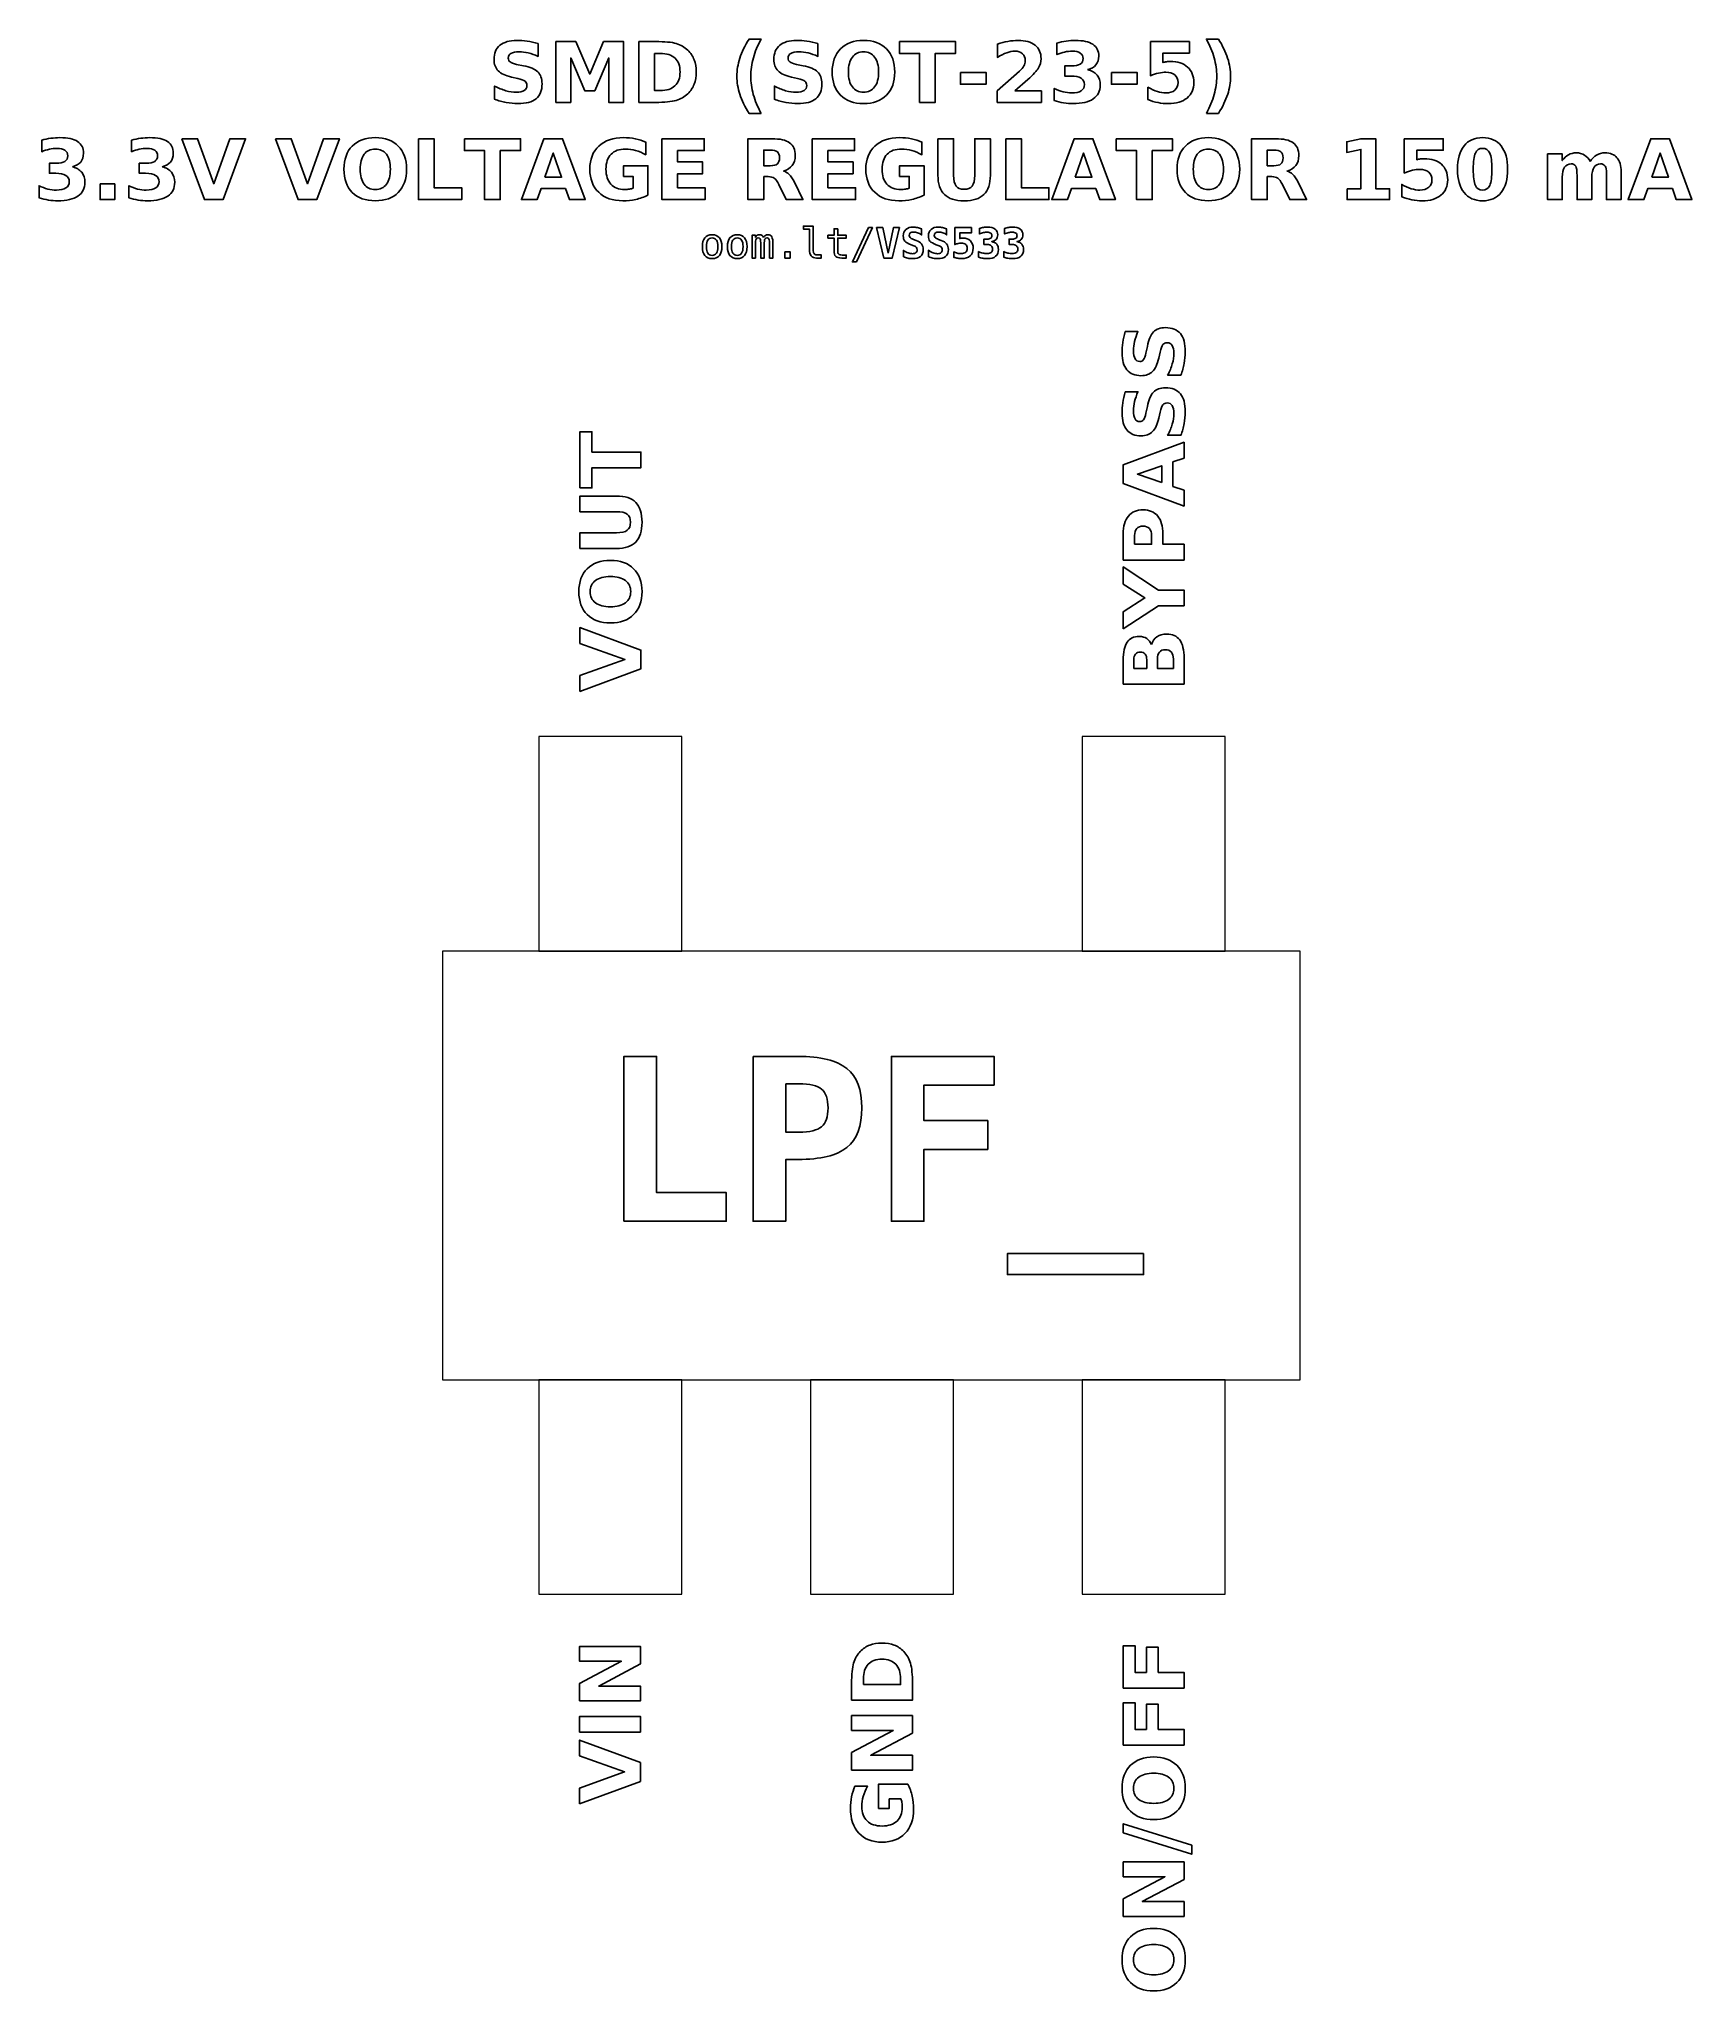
# Model space of a CAD drawing. Header units: centimetres. Extents: x -10.791 to -10.213, y -15.139 to -14.456.
import ezdxf

# ---------------------------------------------------------------- set-up
doc = ezdxf.new("R2010")
doc.units = ezdxf.units.CM
doc.header["$MEASUREMENT"] = 0
doc.layers.add('Layer 1', color=7, linetype='Continuous')

msp = doc.modelspace()

# ---------------------------------------------------------------- linework, layer by layer
at = {"layer": 'Layer 1', "color": 250}
for points, knots in [([(-10.61657, -14.45755), (-10.61657, -14.45755), (-10.61657, -14.46205), (-10.61657, -14.46205), (-10.61657, -14.46205), (-10.61774, -14.46153), (-10.61888, -14.46114), (-10.61999, -14.46087), (-10.61999, -14.46087), (-10.62111, -14.4606), (-10.62216, -14.46047), (-10.62315, -14.46047), (-10.62315, -14.46047), (-10.62446, -14.46047), (-10.62543, -14.46065), (-10.62606, -14.46101), (-10.62606, -14.46101), (-10.62668, -14.46137), (-10.627, -14.46193), (-10.627, -14.46269), (-10.627, -14.46269), (-10.627, -14.46326), (-10.62679, -14.46371), (-10.62636, -14.46403), (-10.62636, -14.46403), (-10.62594, -14.46434), (-10.62517, -14.46462), (-10.62406, -14.46485), (-10.62406, -14.46485), (-10.62406, -14.46485), (-10.62172, -14.46532), (-10.62172, -14.46532), (-10.62172, -14.46532), (-10.61935, -14.46579), (-10.61767, -14.46652), (-10.61667, -14.46749), (-10.61667, -14.46749), (-10.61567, -14.46846), (-10.61517, -14.46984), (-10.61517, -14.47162), (-10.61517, -14.47162), (-10.61517, -14.47397), (-10.61587, -14.47572), (-10.61726, -14.47687), (-10.61726, -14.47687), (-10.61865, -14.47801), (-10.62078, -14.47858), (-10.62364, -14.47858), (-10.62364, -14.47858), (-10.625, -14.47858), (-10.62635, -14.47846), (-10.62771, -14.4782), (-10.62771, -14.4782), (-10.62907, -14.47794), (-10.63043, -14.47756), (-10.63179, -14.47706), (-10.63179, -14.47706), (-10.63179, -14.47706), (-10.63179, -14.47243), (-10.63179, -14.47243), (-10.63179, -14.47243), (-10.63043, -14.47315), (-10.62911, -14.47369), (-10.62784, -14.47406), (-10.62784, -14.47406), (-10.62657, -14.47442), (-10.62535, -14.47461), (-10.62417, -14.47461), (-10.62417, -14.47461), (-10.62298, -14.47461), (-10.62205, -14.47441), (-10.62142, -14.47401), (-10.62142, -14.47401), (-10.62078, -14.47361), (-10.62046, -14.47304), (-10.62046, -14.47229), (-10.62046, -14.47229), (-10.62046, -14.47163), (-10.62068, -14.47112), (-10.62111, -14.47076), (-10.62111, -14.47076), (-10.62154, -14.4704), (-10.62241, -14.47007), (-10.6237, -14.46979), (-10.6237, -14.46979), (-10.6237, -14.46979), (-10.62583, -14.46931), (-10.62583, -14.46931), (-10.62583, -14.46931), (-10.62796, -14.46886), (-10.62951, -14.46813), (-10.6305, -14.46713), (-10.6305, -14.46713), (-10.63148, -14.46614), (-10.63197, -14.46479), (-10.63197, -14.4631), (-10.63197, -14.4631), (-10.63197, -14.46098), (-10.63129, -14.45934), (-10.62992, -14.4582), (-10.62992, -14.4582), (-10.62855, -14.45706), (-10.62658, -14.45649), (-10.62401, -14.45649), (-10.62401, -14.45649), (-10.62284, -14.45649), (-10.62164, -14.45658), (-10.6204, -14.45675), (-10.6204, -14.45675), (-10.61917, -14.45693), (-10.61789, -14.45719), (-10.61657, -14.45755)], [0, 0, 0, 0, 0.035714, 0.035714, 0.035714, 0.035714, 0.071429, 0.071429, 0.071429, 0.071429, 0.107143, 0.107143, 0.107143, 0.107143, 0.142857, 0.142857, 0.142857, 0.142857, 0.178571, 0.178571, 0.178571, 0.178571, 0.214286, 0.214286, 0.214286, 0.214286, 0.25, 0.25, 0.25, 0.25, 0.285714, 0.285714, 0.285714, 0.285714, 0.321429, 0.321429, 0.321429, 0.321429, 0.357143, 0.357143, 0.357143, 0.357143, 0.392857, 0.392857, 0.392857, 0.392857, 0.428571, 0.428571, 0.428571, 0.428571, 0.464286, 0.464286, 0.464286, 0.464286, 0.5, 0.5, 0.5, 0.5, 0.535714, 0.535714, 0.535714, 0.535714, 0.571429, 0.571429, 0.571429, 0.571429, 0.607143, 0.607143, 0.607143, 0.607143, 0.642857, 0.642857, 0.642857, 0.642857, 0.678571, 0.678571, 0.678571, 0.678571, 0.714286, 0.714286, 0.714286, 0.714286, 0.75, 0.75, 0.75, 0.75, 0.785714, 0.785714, 0.785714, 0.785714, 0.821429, 0.821429, 0.821429, 0.821429, 0.857143, 0.857143, 0.857143, 0.857143, 0.892857, 0.892857, 0.892857, 0.892857, 0.928571, 0.928571, 0.928571, 0.928571, 0.964286, 0.964286, 0.964286, 0.964286, 1, 1, 1, 1]), ([(-10.61035, -14.45688), (-10.61035, -14.45688), (-10.60336, -14.45688), (-10.60336, -14.45688), (-10.60336, -14.45688), (-10.60336, -14.45688), (-10.59851, -14.46827), (-10.59851, -14.46827), (-10.59851, -14.46827), (-10.59851, -14.46827), (-10.59363, -14.45688), (-10.59363, -14.45688), (-10.59363, -14.45688), (-10.59363, -14.45688), (-10.58666, -14.45688), (-10.58666, -14.45688), (-10.58666, -14.45688), (-10.58666, -14.45688), (-10.58666, -14.47817), (-10.58666, -14.47817), (-10.58666, -14.47817), (-10.58666, -14.47817), (-10.59185, -14.47817), (-10.59185, -14.47817), (-10.59185, -14.47817), (-10.59185, -14.47817), (-10.59185, -14.4626), (-10.59185, -14.4626), (-10.59185, -14.4626), (-10.59185, -14.4626), (-10.59676, -14.47408), (-10.59676, -14.47408), (-10.59676, -14.47408), (-10.59676, -14.47408), (-10.60024, -14.47408), (-10.60024, -14.47408), (-10.60024, -14.47408), (-10.60024, -14.47408), (-10.60514, -14.4626), (-10.60514, -14.4626), (-10.60514, -14.4626), (-10.60514, -14.4626), (-10.60514, -14.47817), (-10.60514, -14.47817), (-10.60514, -14.47817), (-10.60514, -14.47817), (-10.61035, -14.47817), (-10.61035, -14.47817), (-10.61035, -14.47817), (-10.61035, -14.47817), (-10.61035, -14.45688), (-10.61035, -14.45688)], [0, 0, 0, 0, 0.076923, 0.076923, 0.076923, 0.076923, 0.153846, 0.153846, 0.153846, 0.153846, 0.230769, 0.230769, 0.230769, 0.230769, 0.307692, 0.307692, 0.307692, 0.307692, 0.384615, 0.384615, 0.384615, 0.384615, 0.461538, 0.461538, 0.461538, 0.461538, 0.538462, 0.538462, 0.538462, 0.538462, 0.615385, 0.615385, 0.615385, 0.615385, 0.692308, 0.692308, 0.692308, 0.692308, 0.769231, 0.769231, 0.769231, 0.769231, 0.846154, 0.846154, 0.846154, 0.846154, 0.923077, 0.923077, 0.923077, 0.923077, 1, 1, 1, 1]), ([(-10.58128, -14.45688), (-10.58128, -14.45688), (-10.57548, -14.45688), (-10.57548, -14.45688), (-10.57548, -14.45688), (-10.57225, -14.45688), (-10.56985, -14.4571), (-10.56826, -14.45757), (-10.56826, -14.45757), (-10.56668, -14.45803), (-10.56532, -14.45881), (-10.56419, -14.45991), (-10.56419, -14.45991), (-10.56319, -14.46087), (-10.56245, -14.46198), (-10.56196, -14.46324), (-10.56196, -14.46324), (-10.56148, -14.46449), (-10.56124, -14.46591), (-10.56124, -14.4675), (-10.56124, -14.4675), (-10.56124, -14.46911), (-10.56148, -14.47054), (-10.56196, -14.4718), (-10.56196, -14.4718), (-10.56245, -14.47306), (-10.56319, -14.47417), (-10.56419, -14.47513), (-10.56419, -14.47513), (-10.56533, -14.47624), (-10.5667, -14.47702), (-10.5683, -14.47748), (-10.5683, -14.47748), (-10.5699, -14.47794), (-10.57229, -14.47817), (-10.57548, -14.47817), (-10.57548, -14.47817), (-10.57548, -14.47817), (-10.58128, -14.47817), (-10.58128, -14.47817), (-10.58128, -14.47817), (-10.58128, -14.47817), (-10.58128, -14.45688), (-10.58128, -14.45688)], [0, 0, 0, 0, 0.090909, 0.090909, 0.090909, 0.090909, 0.181818, 0.181818, 0.181818, 0.181818, 0.272727, 0.272727, 0.272727, 0.272727, 0.363636, 0.363636, 0.363636, 0.363636, 0.454545, 0.454545, 0.454545, 0.454545, 0.545455, 0.545455, 0.545455, 0.545455, 0.636364, 0.636364, 0.636364, 0.636364, 0.727273, 0.727273, 0.727273, 0.727273, 0.818182, 0.818182, 0.818182, 0.818182, 0.909091, 0.909091, 0.909091, 0.909091, 1, 1, 1, 1]), ([(-10.53854, -14.48202), (-10.53854, -14.48202), (-10.54277, -14.48202), (-10.54277, -14.48202), (-10.54277, -14.48202), (-10.54423, -14.47967), (-10.5453, -14.47744), (-10.546, -14.47532), (-10.546, -14.47532), (-10.54669, -14.47321), (-10.54704, -14.47111), (-10.54704, -14.46903), (-10.54704, -14.46903), (-10.54704, -14.46694), (-10.54669, -14.46484), (-10.54599, -14.4627), (-10.54599, -14.4627), (-10.54529, -14.46057), (-10.54422, -14.45834), (-10.54277, -14.456), (-10.54277, -14.456), (-10.54277, -14.456), (-10.53854, -14.456), (-10.53854, -14.456), (-10.53854, -14.456), (-10.53975, -14.45826), (-10.54067, -14.46046), (-10.54127, -14.46262), (-10.54127, -14.46262), (-10.54188, -14.46477), (-10.54219, -14.46689), (-10.54219, -14.469), (-10.54219, -14.469), (-10.54219, -14.4711), (-10.54189, -14.47323), (-10.54128, -14.47539), (-10.54128, -14.47539), (-10.54068, -14.47755), (-10.53976, -14.47976), (-10.53854, -14.48202)], [0, 0, 0, 0, 0.1, 0.1, 0.1, 0.1, 0.2, 0.2, 0.2, 0.2, 0.3, 0.3, 0.3, 0.3, 0.4, 0.4, 0.4, 0.4, 0.5, 0.5, 0.5, 0.5, 0.6, 0.6, 0.6, 0.6, 0.7, 0.7, 0.7, 0.7, 0.8, 0.8, 0.8, 0.8, 0.9, 0.9, 0.9, 0.9, 1, 1, 1, 1]), ([(-10.5187, -14.45755), (-10.5187, -14.45755), (-10.5187, -14.46205), (-10.5187, -14.46205), (-10.5187, -14.46205), (-10.51987, -14.46153), (-10.52101, -14.46114), (-10.52212, -14.46087), (-10.52212, -14.46087), (-10.52324, -14.4606), (-10.52429, -14.46047), (-10.52528, -14.46047), (-10.52528, -14.46047), (-10.52659, -14.46047), (-10.52756, -14.46065), (-10.52819, -14.46101), (-10.52819, -14.46101), (-10.52881, -14.46137), (-10.52913, -14.46193), (-10.52913, -14.46269), (-10.52913, -14.46269), (-10.52913, -14.46326), (-10.52892, -14.46371), (-10.52849, -14.46403), (-10.52849, -14.46403), (-10.52807, -14.46434), (-10.5273, -14.46462), (-10.52619, -14.46485), (-10.52619, -14.46485), (-10.52619, -14.46485), (-10.52385, -14.46532), (-10.52385, -14.46532), (-10.52385, -14.46532), (-10.52148, -14.46579), (-10.5198, -14.46652), (-10.5188, -14.46749), (-10.5188, -14.46749), (-10.5178, -14.46846), (-10.5173, -14.46984), (-10.5173, -14.47162), (-10.5173, -14.47162), (-10.5173, -14.47397), (-10.518, -14.47572), (-10.51939, -14.47687), (-10.51939, -14.47687), (-10.52078, -14.47801), (-10.52291, -14.47858), (-10.52577, -14.47858), (-10.52577, -14.47858), (-10.52713, -14.47858), (-10.52848, -14.47846), (-10.52984, -14.4782), (-10.52984, -14.4782), (-10.5312, -14.47794), (-10.53256, -14.47756), (-10.53392, -14.47706), (-10.53392, -14.47706), (-10.53392, -14.47706), (-10.53392, -14.47243), (-10.53392, -14.47243), (-10.53392, -14.47243), (-10.53256, -14.47315), (-10.53124, -14.47369), (-10.52997, -14.47406), (-10.52997, -14.47406), (-10.5287, -14.47442), (-10.52748, -14.47461), (-10.5263, -14.47461), (-10.5263, -14.47461), (-10.52511, -14.47461), (-10.52418, -14.47441), (-10.52355, -14.47401), (-10.52355, -14.47401), (-10.52291, -14.47361), (-10.52259, -14.47304), (-10.52259, -14.47229), (-10.52259, -14.47229), (-10.52259, -14.47163), (-10.52281, -14.47112), (-10.52324, -14.47076), (-10.52324, -14.47076), (-10.52367, -14.4704), (-10.52454, -14.47007), (-10.52583, -14.46979), (-10.52583, -14.46979), (-10.52583, -14.46979), (-10.52796, -14.46931), (-10.52796, -14.46931), (-10.52796, -14.46931), (-10.53009, -14.46886), (-10.53164, -14.46813), (-10.53263, -14.46713), (-10.53263, -14.46713), (-10.53361, -14.46614), (-10.5341, -14.46479), (-10.5341, -14.4631), (-10.5341, -14.4631), (-10.5341, -14.46098), (-10.53342, -14.45934), (-10.53205, -14.4582), (-10.53205, -14.4582), (-10.53068, -14.45706), (-10.52871, -14.45649), (-10.52614, -14.45649), (-10.52614, -14.45649), (-10.52497, -14.45649), (-10.52377, -14.45658), (-10.52253, -14.45675), (-10.52253, -14.45675), (-10.5213, -14.45693), (-10.52002, -14.45719), (-10.5187, -14.45755)], [0, 0, 0, 0, 0.035714, 0.035714, 0.035714, 0.035714, 0.071429, 0.071429, 0.071429, 0.071429, 0.107143, 0.107143, 0.107143, 0.107143, 0.142857, 0.142857, 0.142857, 0.142857, 0.178571, 0.178571, 0.178571, 0.178571, 0.214286, 0.214286, 0.214286, 0.214286, 0.25, 0.25, 0.25, 0.25, 0.285714, 0.285714, 0.285714, 0.285714, 0.321429, 0.321429, 0.321429, 0.321429, 0.357143, 0.357143, 0.357143, 0.357143, 0.392857, 0.392857, 0.392857, 0.392857, 0.428571, 0.428571, 0.428571, 0.428571, 0.464286, 0.464286, 0.464286, 0.464286, 0.5, 0.5, 0.5, 0.5, 0.535714, 0.535714, 0.535714, 0.535714, 0.571429, 0.571429, 0.571429, 0.571429, 0.607143, 0.607143, 0.607143, 0.607143, 0.642857, 0.642857, 0.642857, 0.642857, 0.678571, 0.678571, 0.678571, 0.678571, 0.714286, 0.714286, 0.714286, 0.714286, 0.75, 0.75, 0.75, 0.75, 0.785714, 0.785714, 0.785714, 0.785714, 0.821429, 0.821429, 0.821429, 0.821429, 0.857143, 0.857143, 0.857143, 0.857143, 0.892857, 0.892857, 0.892857, 0.892857, 0.928571, 0.928571, 0.928571, 0.928571, 0.964286, 0.964286, 0.964286, 0.964286, 1, 1, 1, 1]), ([(-10.50275, -14.45649), (-10.49933, -14.45649), (-10.49665, -14.45747), (-10.49471, -14.45943), (-10.49471, -14.45943), (-10.49277, -14.46139), (-10.4918, -14.46409), (-10.4918, -14.46754), (-10.4918, -14.46754), (-10.4918, -14.47098), (-10.49277, -14.47369), (-10.49471, -14.47564), (-10.49471, -14.47564), (-10.49665, -14.47761), (-10.49933, -14.47858), (-10.50275, -14.47858), (-10.50275, -14.47858), (-10.50616, -14.47858), (-10.50884, -14.47761), (-10.51079, -14.47564), (-10.51079, -14.47564), (-10.51273, -14.47369), (-10.5137, -14.47098), (-10.5137, -14.46754), (-10.5137, -14.46754), (-10.5137, -14.46409), (-10.51273, -14.46139), (-10.51079, -14.45943), (-10.51079, -14.45943), (-10.50884, -14.45747), (-10.50616, -14.45649), (-10.50275, -14.45649)], [0, 0, 0, 0, 0.125, 0.125, 0.125, 0.125, 0.25, 0.25, 0.25, 0.25, 0.375, 0.375, 0.375, 0.375, 0.5, 0.5, 0.5, 0.5, 0.625, 0.625, 0.625, 0.625, 0.75, 0.75, 0.75, 0.75, 0.875, 0.875, 0.875, 0.875, 1, 1, 1, 1]), ([(-10.50275, -14.46047), (-10.50443, -14.46047), (-10.50572, -14.46109), (-10.50665, -14.46232), (-10.50665, -14.46232), (-10.50757, -14.46356), (-10.50803, -14.4653), (-10.50803, -14.46754), (-10.50803, -14.46754), (-10.50803, -14.46978), (-10.50757, -14.47151), (-10.50665, -14.47275), (-10.50665, -14.47275), (-10.50572, -14.47399), (-10.50443, -14.47461), (-10.50275, -14.47461), (-10.50275, -14.47461), (-10.50107, -14.47461), (-10.49977, -14.47399), (-10.49884, -14.47275), (-10.49884, -14.47275), (-10.49792, -14.47151), (-10.49746, -14.46978), (-10.49746, -14.46754), (-10.49746, -14.46754), (-10.49746, -14.4653), (-10.49792, -14.46356), (-10.49884, -14.46232), (-10.49884, -14.46232), (-10.49977, -14.46109), (-10.50107, -14.46047), (-10.50275, -14.46047)], [0, 0, 0, 0, 0.125, 0.125, 0.125, 0.125, 0.25, 0.25, 0.25, 0.25, 0.375, 0.375, 0.375, 0.375, 0.5, 0.5, 0.5, 0.5, 0.625, 0.625, 0.625, 0.625, 0.75, 0.75, 0.75, 0.75, 0.875, 0.875, 0.875, 0.875, 1, 1, 1, 1]), ([(-10.49019, -14.45688), (-10.49019, -14.45688), (-10.47056, -14.45688), (-10.47056, -14.45688), (-10.47056, -14.45688), (-10.47056, -14.45688), (-10.47056, -14.46103), (-10.47056, -14.46103), (-10.47056, -14.46103), (-10.47056, -14.46103), (-10.47762, -14.46103), (-10.47762, -14.46103), (-10.47762, -14.46103), (-10.47762, -14.46103), (-10.47762, -14.47817), (-10.47762, -14.47817), (-10.47762, -14.47817), (-10.47762, -14.47817), (-10.48312, -14.47817), (-10.48312, -14.47817), (-10.48312, -14.47817), (-10.48312, -14.47817), (-10.48312, -14.46103), (-10.48312, -14.46103), (-10.48312, -14.46103), (-10.48312, -14.46103), (-10.49019, -14.46103), (-10.49019, -14.46103), (-10.49019, -14.46103), (-10.49019, -14.46103), (-10.49019, -14.45688), (-10.49019, -14.45688)], [0, 0, 0, 0, 0.125, 0.125, 0.125, 0.125, 0.25, 0.25, 0.25, 0.25, 0.375, 0.375, 0.375, 0.375, 0.5, 0.5, 0.5, 0.5, 0.625, 0.625, 0.625, 0.625, 0.75, 0.75, 0.75, 0.75, 0.875, 0.875, 0.875, 0.875, 1, 1, 1, 1]), ([(-10.44986, -14.47413), (-10.44986, -14.47413), (-10.44049, -14.47413), (-10.44049, -14.47413), (-10.44049, -14.47413), (-10.44049, -14.47413), (-10.44049, -14.47817), (-10.44049, -14.47817), (-10.44049, -14.47817), (-10.44049, -14.47817), (-10.45597, -14.47817), (-10.45597, -14.47817), (-10.45597, -14.47817), (-10.45597, -14.47817), (-10.45597, -14.47413), (-10.45597, -14.47413), (-10.45597, -14.47413), (-10.45597, -14.47413), (-10.44819, -14.46727), (-10.44819, -14.46727), (-10.44819, -14.46727), (-10.4475, -14.46665), (-10.44699, -14.46603), (-10.44665, -14.46543), (-10.44665, -14.46543), (-10.44632, -14.46484), (-10.44615, -14.46421), (-10.44615, -14.46356), (-10.44615, -14.46356), (-10.44615, -14.46257), (-10.44649, -14.46176), (-10.44716, -14.46116), (-10.44716, -14.46116), (-10.44783, -14.46055), (-10.44872, -14.46024), (-10.44983, -14.46024), (-10.44983, -14.46024), (-10.45069, -14.46024), (-10.45162, -14.46043), (-10.45264, -14.46079), (-10.45264, -14.46079), (-10.45366, -14.46116), (-10.45475, -14.46171), (-10.45591, -14.46243), (-10.45591, -14.46243), (-10.45591, -14.46243), (-10.45591, -14.45775), (-10.45591, -14.45775), (-10.45591, -14.45775), (-10.45467, -14.45734), (-10.45345, -14.45703), (-10.45224, -14.45681), (-10.45224, -14.45681), (-10.45104, -14.4566), (-10.44985, -14.45649), (-10.44869, -14.45649), (-10.44869, -14.45649), (-10.44614, -14.45649), (-10.44416, -14.45705), (-10.44275, -14.45818), (-10.44275, -14.45818), (-10.44134, -14.4593), (-10.44063, -14.46086), (-10.44063, -14.46287), (-10.44063, -14.46287), (-10.44063, -14.46403), (-10.44093, -14.46511), (-10.44153, -14.46611), (-10.44153, -14.46611), (-10.44213, -14.46711), (-10.44339, -14.46846), (-10.44531, -14.47014), (-10.44531, -14.47014), (-10.44531, -14.47014), (-10.44986, -14.47413), (-10.44986, -14.47413)], [0, 0, 0, 0, 0.052632, 0.052632, 0.052632, 0.052632, 0.105263, 0.105263, 0.105263, 0.105263, 0.157895, 0.157895, 0.157895, 0.157895, 0.210526, 0.210526, 0.210526, 0.210526, 0.263158, 0.263158, 0.263158, 0.263158, 0.315789, 0.315789, 0.315789, 0.315789, 0.368421, 0.368421, 0.368421, 0.368421, 0.421053, 0.421053, 0.421053, 0.421053, 0.473684, 0.473684, 0.473684, 0.473684, 0.526316, 0.526316, 0.526316, 0.526316, 0.578947, 0.578947, 0.578947, 0.578947, 0.631579, 0.631579, 0.631579, 0.631579, 0.684211, 0.684211, 0.684211, 0.684211, 0.736842, 0.736842, 0.736842, 0.736842, 0.789474, 0.789474, 0.789474, 0.789474, 0.842105, 0.842105, 0.842105, 0.842105, 0.894737, 0.894737, 0.894737, 0.894737, 0.947368, 0.947368, 0.947368, 0.947368, 1, 1, 1, 1]), ([(-10.42434, -14.46669), (-10.42291, -14.46706), (-10.42182, -14.4677), (-10.42107, -14.46862), (-10.42107, -14.46862), (-10.42033, -14.46954), (-10.41995, -14.4707), (-10.41995, -14.47212), (-10.41995, -14.47212), (-10.41995, -14.47423), (-10.42076, -14.47584), (-10.42238, -14.47694), (-10.42238, -14.47694), (-10.42399, -14.47803), (-10.42635, -14.47858), (-10.42945, -14.47858), (-10.42945, -14.47858), (-10.43055, -14.47858), (-10.43164, -14.4785), (-10.43274, -14.47832), (-10.43274, -14.47832), (-10.43384, -14.47815), (-10.43492, -14.47788), (-10.436, -14.47753), (-10.436, -14.47753), (-10.436, -14.47753), (-10.436, -14.47329), (-10.436, -14.47329), (-10.436, -14.47329), (-10.43497, -14.4738), (-10.43395, -14.47419), (-10.43294, -14.47446), (-10.43294, -14.47446), (-10.43193, -14.47471), (-10.43093, -14.47484), (-10.42995, -14.47484), (-10.42995, -14.47484), (-10.4285, -14.47484), (-10.42738, -14.47459), (-10.42661, -14.47409), (-10.42661, -14.47409), (-10.42583, -14.47358), (-10.42544, -14.47286), (-10.42544, -14.47192), (-10.42544, -14.47192), (-10.42544, -14.47095), (-10.42584, -14.47022), (-10.42664, -14.46972), (-10.42664, -14.46972), (-10.42743, -14.46922), (-10.4286, -14.46897), (-10.43015, -14.46897), (-10.43015, -14.46897), (-10.43015, -14.46897), (-10.43235, -14.46897), (-10.43235, -14.46897), (-10.43235, -14.46897), (-10.43235, -14.46897), (-10.43235, -14.46543), (-10.43235, -14.46543), (-10.43235, -14.46543), (-10.43235, -14.46543), (-10.43004, -14.46543), (-10.43004, -14.46543), (-10.43004, -14.46543), (-10.42866, -14.46543), (-10.42763, -14.46522), (-10.42696, -14.46478), (-10.42696, -14.46478), (-10.42628, -14.46435), (-10.42594, -14.46369), (-10.42594, -14.46281), (-10.42594, -14.46281), (-10.42594, -14.46199), (-10.42627, -14.46136), (-10.42693, -14.46092), (-10.42693, -14.46092), (-10.42759, -14.46047), (-10.42851, -14.46024), (-10.42971, -14.46024), (-10.42971, -14.46024), (-10.43059, -14.46024), (-10.43148, -14.46034), (-10.43239, -14.46054), (-10.43239, -14.46054), (-10.43329, -14.46074), (-10.43419, -14.46104), (-10.43508, -14.46143), (-10.43508, -14.46143), (-10.43508, -14.46143), (-10.43508, -14.45741), (-10.43508, -14.45741), (-10.43508, -14.45741), (-10.434, -14.4571), (-10.43293, -14.45687), (-10.43186, -14.45672), (-10.43186, -14.45672), (-10.43079, -14.45657), (-10.42975, -14.45649), (-10.42872, -14.45649), (-10.42872, -14.45649), (-10.42596, -14.45649), (-10.42389, -14.45694), (-10.42251, -14.45785), (-10.42251, -14.45785), (-10.42114, -14.45876), (-10.42045, -14.46013), (-10.42045, -14.46195), (-10.42045, -14.46195), (-10.42045, -14.4632), (-10.42078, -14.46422), (-10.42144, -14.46501), (-10.42144, -14.46501), (-10.42209, -14.4658), (-10.42306, -14.46636), (-10.42434, -14.46669)], [0, 0, 0, 0, 0.034483, 0.034483, 0.034483, 0.034483, 0.068966, 0.068966, 0.068966, 0.068966, 0.103448, 0.103448, 0.103448, 0.103448, 0.137931, 0.137931, 0.137931, 0.137931, 0.172414, 0.172414, 0.172414, 0.172414, 0.206897, 0.206897, 0.206897, 0.206897, 0.241379, 0.241379, 0.241379, 0.241379, 0.275862, 0.275862, 0.275862, 0.275862, 0.310345, 0.310345, 0.310345, 0.310345, 0.344828, 0.344828, 0.344828, 0.344828, 0.37931, 0.37931, 0.37931, 0.37931, 0.413793, 0.413793, 0.413793, 0.413793, 0.448276, 0.448276, 0.448276, 0.448276, 0.482759, 0.482759, 0.482759, 0.482759, 0.517241, 0.517241, 0.517241, 0.517241, 0.551724, 0.551724, 0.551724, 0.551724, 0.586207, 0.586207, 0.586207, 0.586207, 0.62069, 0.62069, 0.62069, 0.62069, 0.655172, 0.655172, 0.655172, 0.655172, 0.689655, 0.689655, 0.689655, 0.689655, 0.724138, 0.724138, 0.724138, 0.724138, 0.758621, 0.758621, 0.758621, 0.758621, 0.793103, 0.793103, 0.793103, 0.793103, 0.827586, 0.827586, 0.827586, 0.827586, 0.862069, 0.862069, 0.862069, 0.862069, 0.896552, 0.896552, 0.896552, 0.896552, 0.931034, 0.931034, 0.931034, 0.931034, 0.965517, 0.965517, 0.965517, 0.965517, 1, 1, 1, 1]), ([(-10.4024, -14.45688), (-10.4024, -14.45688), (-10.38875, -14.45688), (-10.38875, -14.45688), (-10.38875, -14.45688), (-10.38875, -14.45688), (-10.38875, -14.46091), (-10.38875, -14.46091), (-10.38875, -14.46091), (-10.38875, -14.46091), (-10.39803, -14.46091), (-10.39803, -14.46091), (-10.39803, -14.46091), (-10.39803, -14.46091), (-10.39803, -14.46421), (-10.39803, -14.46421), (-10.39803, -14.46421), (-10.39761, -14.4641), (-10.39719, -14.46401), (-10.39677, -14.46394), (-10.39677, -14.46394), (-10.39634, -14.46388), (-10.3959, -14.46385), (-10.39545, -14.46385), (-10.39545, -14.46385), (-10.39285, -14.46385), (-10.39083, -14.4645), (-10.38938, -14.4658), (-10.38938, -14.4658), (-10.38794, -14.46709), (-10.38721, -14.46891), (-10.38721, -14.47122), (-10.38721, -14.47122), (-10.38721, -14.47353), (-10.388, -14.47533), (-10.38958, -14.47663), (-10.38958, -14.47663), (-10.39115, -14.47793), (-10.39333, -14.47858), (-10.39613, -14.47858), (-10.39613, -14.47858), (-10.39734, -14.47858), (-10.39853, -14.47847), (-10.39972, -14.47823), (-10.39972, -14.47823), (-10.4009, -14.478), (-10.40208, -14.47765), (-10.40325, -14.47717), (-10.40325, -14.47717), (-10.40325, -14.47717), (-10.40325, -14.47285), (-10.40325, -14.47285), (-10.40325, -14.47285), (-10.40209, -14.47352), (-10.40099, -14.47401), (-10.39995, -14.47434), (-10.39995, -14.47434), (-10.3989, -14.47468), (-10.39792, -14.47484), (-10.397, -14.47484), (-10.397, -14.47484), (-10.39567, -14.47484), (-10.39462, -14.47452), (-10.39385, -14.47387), (-10.39385, -14.47387), (-10.39309, -14.47322), (-10.39271, -14.47234), (-10.39271, -14.47122), (-10.39271, -14.47122), (-10.39271, -14.4701), (-10.39309, -14.46922), (-10.39385, -14.46857), (-10.39385, -14.46857), (-10.39462, -14.46793), (-10.39567, -14.46761), (-10.397, -14.46761), (-10.397, -14.46761), (-10.39779, -14.46761), (-10.39863, -14.46771), (-10.39952, -14.46791), (-10.39952, -14.46791), (-10.40042, -14.46812), (-10.40138, -14.46843), (-10.4024, -14.46886), (-10.4024, -14.46886), (-10.4024, -14.46886), (-10.4024, -14.45688), (-10.4024, -14.45688)], [0, 0, 0, 0, 0.045455, 0.045455, 0.045455, 0.045455, 0.090909, 0.090909, 0.090909, 0.090909, 0.136364, 0.136364, 0.136364, 0.136364, 0.181818, 0.181818, 0.181818, 0.181818, 0.227273, 0.227273, 0.227273, 0.227273, 0.272727, 0.272727, 0.272727, 0.272727, 0.318182, 0.318182, 0.318182, 0.318182, 0.363636, 0.363636, 0.363636, 0.363636, 0.409091, 0.409091, 0.409091, 0.409091, 0.454545, 0.454545, 0.454545, 0.454545, 0.5, 0.5, 0.5, 0.5, 0.545455, 0.545455, 0.545455, 0.545455, 0.590909, 0.590909, 0.590909, 0.590909, 0.636364, 0.636364, 0.636364, 0.636364, 0.681818, 0.681818, 0.681818, 0.681818, 0.727273, 0.727273, 0.727273, 0.727273, 0.772727, 0.772727, 0.772727, 0.772727, 0.818182, 0.818182, 0.818182, 0.818182, 0.863636, 0.863636, 0.863636, 0.863636, 0.909091, 0.909091, 0.909091, 0.909091, 0.954545, 0.954545, 0.954545, 0.954545, 1, 1, 1, 1]), ([(-10.38283, -14.48202), (-10.38162, -14.47976), (-10.3807, -14.47755), (-10.38009, -14.47539), (-10.38009, -14.47539), (-10.37948, -14.47323), (-10.37918, -14.4711), (-10.37918, -14.469), (-10.37918, -14.469), (-10.37918, -14.46689), (-10.37948, -14.46477), (-10.38009, -14.46262), (-10.38009, -14.46262), (-10.3807, -14.46046), (-10.38162, -14.45826), (-10.38283, -14.456), (-10.38283, -14.456), (-10.38283, -14.456), (-10.3786, -14.456), (-10.3786, -14.456), (-10.3786, -14.456), (-10.37715, -14.45834), (-10.37608, -14.46057), (-10.37538, -14.4627), (-10.37538, -14.4627), (-10.37468, -14.46484), (-10.37433, -14.46694), (-10.37433, -14.46903), (-10.37433, -14.46903), (-10.37433, -14.47111), (-10.37468, -14.47321), (-10.37537, -14.47532), (-10.37537, -14.47532), (-10.37607, -14.47744), (-10.37714, -14.47967), (-10.3786, -14.48202), (-10.3786, -14.48202), (-10.3786, -14.48202), (-10.38283, -14.48202), (-10.38283, -14.48202)], [0, 0, 0, 0, 0.1, 0.1, 0.1, 0.1, 0.2, 0.2, 0.2, 0.2, 0.3, 0.3, 0.3, 0.3, 0.4, 0.4, 0.4, 0.4, 0.5, 0.5, 0.5, 0.5, 0.6, 0.6, 0.6, 0.6, 0.7, 0.7, 0.7, 0.7, 0.8, 0.8, 0.8, 0.8, 0.9, 0.9, 0.9, 0.9, 1, 1, 1, 1]), ([(-10.57579, -14.46103), (-10.57579, -14.46103), (-10.57579, -14.47402), (-10.57579, -14.47402), (-10.57579, -14.47402), (-10.57579, -14.47402), (-10.57382, -14.47402), (-10.57382, -14.47402), (-10.57382, -14.47402), (-10.57157, -14.47402), (-10.56986, -14.47346), (-10.56868, -14.47235), (-10.56868, -14.47235), (-10.5675, -14.47124), (-10.5669, -14.46962), (-10.5669, -14.4675), (-10.5669, -14.4675), (-10.5669, -14.46539), (-10.56749, -14.46378), (-10.56867, -14.46268), (-10.56867, -14.46268), (-10.56985, -14.46158), (-10.57157, -14.46103), (-10.57382, -14.46103), (-10.57382, -14.46103), (-10.57382, -14.46103), (-10.57579, -14.46103), (-10.57579, -14.46103)], [0, 0, 0, 0, 0.142857, 0.142857, 0.142857, 0.142857, 0.285714, 0.285714, 0.285714, 0.285714, 0.428571, 0.428571, 0.428571, 0.428571, 0.571429, 0.571429, 0.571429, 0.571429, 0.714286, 0.714286, 0.714286, 0.714286, 0.857143, 0.857143, 0.857143, 0.857143, 1, 1, 1, 1]), ([(-10.46882, -14.46769), (-10.46882, -14.46769), (-10.45986, -14.46769), (-10.45986, -14.46769), (-10.45986, -14.46769), (-10.45986, -14.46769), (-10.45986, -14.47184), (-10.45986, -14.47184), (-10.45986, -14.47184), (-10.45986, -14.47184), (-10.46882, -14.47184), (-10.46882, -14.47184), (-10.46882, -14.47184), (-10.46882, -14.47184), (-10.46882, -14.46769), (-10.46882, -14.46769)], [0, 0, 0, 0, 0.25, 0.25, 0.25, 0.25, 0.5, 0.5, 0.5, 0.5, 0.75, 0.75, 0.75, 0.75, 1, 1, 1, 1]), ([(-10.41604, -14.46769), (-10.41604, -14.46769), (-10.40708, -14.46769), (-10.40708, -14.46769), (-10.40708, -14.46769), (-10.40708, -14.46769), (-10.40708, -14.47184), (-10.40708, -14.47184), (-10.40708, -14.47184), (-10.40708, -14.47184), (-10.41604, -14.47184), (-10.41604, -14.47184), (-10.41604, -14.47184), (-10.41604, -14.47184), (-10.41604, -14.46769), (-10.41604, -14.46769)], [0, 0, 0, 0, 0.25, 0.25, 0.25, 0.25, 0.5, 0.5, 0.5, 0.5, 0.75, 0.75, 0.75, 0.75, 1, 1, 1, 1]), ([(-10.77945, -14.50069), (-10.77802, -14.50106), (-10.77693, -14.5017), (-10.77618, -14.50262), (-10.77618, -14.50262), (-10.77544, -14.50354), (-10.77506, -14.5047), (-10.77506, -14.50612), (-10.77506, -14.50612), (-10.77506, -14.50823), (-10.77587, -14.50984), (-10.77749, -14.51094), (-10.77749, -14.51094), (-10.7791, -14.51203), (-10.78146, -14.51258), (-10.78456, -14.51258), (-10.78456, -14.51258), (-10.78566, -14.51258), (-10.78675, -14.5125), (-10.78785, -14.51232), (-10.78785, -14.51232), (-10.78895, -14.51215), (-10.79003, -14.51188), (-10.79111, -14.51153), (-10.79111, -14.51153), (-10.79111, -14.51153), (-10.79111, -14.50729), (-10.79111, -14.50729), (-10.79111, -14.50729), (-10.79008, -14.5078), (-10.78906, -14.50819), (-10.78805, -14.50846), (-10.78805, -14.50846), (-10.78704, -14.50871), (-10.78604, -14.50884), (-10.78506, -14.50884), (-10.78506, -14.50884), (-10.78361, -14.50884), (-10.78249, -14.50859), (-10.78172, -14.50809), (-10.78172, -14.50809), (-10.78094, -14.50758), (-10.78055, -14.50686), (-10.78055, -14.50592), (-10.78055, -14.50592), (-10.78055, -14.50495), (-10.78095, -14.50422), (-10.78175, -14.50372), (-10.78175, -14.50372), (-10.78254, -14.50322), (-10.78371, -14.50297), (-10.78526, -14.50297), (-10.78526, -14.50297), (-10.78526, -14.50297), (-10.78746, -14.50297), (-10.78746, -14.50297), (-10.78746, -14.50297), (-10.78746, -14.50297), (-10.78746, -14.49943), (-10.78746, -14.49943), (-10.78746, -14.49943), (-10.78746, -14.49943), (-10.78515, -14.49943), (-10.78515, -14.49943), (-10.78515, -14.49943), (-10.78377, -14.49943), (-10.78274, -14.49922), (-10.78207, -14.49878), (-10.78207, -14.49878), (-10.78139, -14.49835), (-10.78105, -14.49769), (-10.78105, -14.49681), (-10.78105, -14.49681), (-10.78105, -14.49599), (-10.78138, -14.49536), (-10.78204, -14.49492), (-10.78204, -14.49492), (-10.7827, -14.49447), (-10.78362, -14.49424), (-10.78482, -14.49424), (-10.78482, -14.49424), (-10.7857, -14.49424), (-10.78659, -14.49434), (-10.7875, -14.49454), (-10.7875, -14.49454), (-10.7884, -14.49474), (-10.7893, -14.49504), (-10.79019, -14.49543), (-10.79019, -14.49543), (-10.79019, -14.49543), (-10.79019, -14.49141), (-10.79019, -14.49141), (-10.79019, -14.49141), (-10.78911, -14.4911), (-10.78804, -14.49087), (-10.78697, -14.49072), (-10.78697, -14.49072), (-10.7859, -14.49057), (-10.78486, -14.49049), (-10.78383, -14.49049), (-10.78383, -14.49049), (-10.78107, -14.49049), (-10.779, -14.49094), (-10.77762, -14.49185), (-10.77762, -14.49185), (-10.77625, -14.49276), (-10.77556, -14.49413), (-10.77556, -14.49595), (-10.77556, -14.49595), (-10.77556, -14.4972), (-10.77589, -14.49822), (-10.77655, -14.49901), (-10.77655, -14.49901), (-10.7772, -14.4998), (-10.77817, -14.50036), (-10.77945, -14.50069)], [0, 0, 0, 0, 0.034483, 0.034483, 0.034483, 0.034483, 0.068966, 0.068966, 0.068966, 0.068966, 0.103448, 0.103448, 0.103448, 0.103448, 0.137931, 0.137931, 0.137931, 0.137931, 0.172414, 0.172414, 0.172414, 0.172414, 0.206897, 0.206897, 0.206897, 0.206897, 0.241379, 0.241379, 0.241379, 0.241379, 0.275862, 0.275862, 0.275862, 0.275862, 0.310345, 0.310345, 0.310345, 0.310345, 0.344828, 0.344828, 0.344828, 0.344828, 0.37931, 0.37931, 0.37931, 0.37931, 0.413793, 0.413793, 0.413793, 0.413793, 0.448276, 0.448276, 0.448276, 0.448276, 0.482759, 0.482759, 0.482759, 0.482759, 0.517241, 0.517241, 0.517241, 0.517241, 0.551724, 0.551724, 0.551724, 0.551724, 0.586207, 0.586207, 0.586207, 0.586207, 0.62069, 0.62069, 0.62069, 0.62069, 0.655172, 0.655172, 0.655172, 0.655172, 0.689655, 0.689655, 0.689655, 0.689655, 0.724138, 0.724138, 0.724138, 0.724138, 0.758621, 0.758621, 0.758621, 0.758621, 0.793103, 0.793103, 0.793103, 0.793103, 0.827586, 0.827586, 0.827586, 0.827586, 0.862069, 0.862069, 0.862069, 0.862069, 0.896552, 0.896552, 0.896552, 0.896552, 0.931034, 0.931034, 0.931034, 0.931034, 0.965517, 0.965517, 0.965517, 0.965517, 1, 1, 1, 1]), ([(-10.74803, -14.50069), (-10.7466, -14.50106), (-10.74551, -14.5017), (-10.74476, -14.50262), (-10.74476, -14.50262), (-10.74402, -14.50354), (-10.74364, -14.5047), (-10.74364, -14.50612), (-10.74364, -14.50612), (-10.74364, -14.50823), (-10.74445, -14.50984), (-10.74607, -14.51094), (-10.74607, -14.51094), (-10.74768, -14.51203), (-10.75004, -14.51258), (-10.75314, -14.51258), (-10.75314, -14.51258), (-10.75424, -14.51258), (-10.75533, -14.5125), (-10.75643, -14.51232), (-10.75643, -14.51232), (-10.75753, -14.51215), (-10.75861, -14.51188), (-10.75969, -14.51153), (-10.75969, -14.51153), (-10.75969, -14.51153), (-10.75969, -14.50729), (-10.75969, -14.50729), (-10.75969, -14.50729), (-10.75866, -14.5078), (-10.75764, -14.50819), (-10.75663, -14.50846), (-10.75663, -14.50846), (-10.75562, -14.50871), (-10.75462, -14.50884), (-10.75364, -14.50884), (-10.75364, -14.50884), (-10.75219, -14.50884), (-10.75107, -14.50859), (-10.7503, -14.50809), (-10.7503, -14.50809), (-10.74952, -14.50758), (-10.74913, -14.50686), (-10.74913, -14.50592), (-10.74913, -14.50592), (-10.74913, -14.50495), (-10.74953, -14.50422), (-10.75033, -14.50372), (-10.75033, -14.50372), (-10.75112, -14.50322), (-10.75229, -14.50297), (-10.75384, -14.50297), (-10.75384, -14.50297), (-10.75384, -14.50297), (-10.75604, -14.50297), (-10.75604, -14.50297), (-10.75604, -14.50297), (-10.75604, -14.50297), (-10.75604, -14.49943), (-10.75604, -14.49943), (-10.75604, -14.49943), (-10.75604, -14.49943), (-10.75373, -14.49943), (-10.75373, -14.49943), (-10.75373, -14.49943), (-10.75235, -14.49943), (-10.75132, -14.49922), (-10.75065, -14.49878), (-10.75065, -14.49878), (-10.74997, -14.49835), (-10.74963, -14.49769), (-10.74963, -14.49681), (-10.74963, -14.49681), (-10.74963, -14.49599), (-10.74996, -14.49536), (-10.75062, -14.49492), (-10.75062, -14.49492), (-10.75128, -14.49447), (-10.7522, -14.49424), (-10.7534, -14.49424), (-10.7534, -14.49424), (-10.75428, -14.49424), (-10.75517, -14.49434), (-10.75608, -14.49454), (-10.75608, -14.49454), (-10.75698, -14.49474), (-10.75788, -14.49504), (-10.75877, -14.49543), (-10.75877, -14.49543), (-10.75877, -14.49543), (-10.75877, -14.49141), (-10.75877, -14.49141), (-10.75877, -14.49141), (-10.75769, -14.4911), (-10.75662, -14.49087), (-10.75555, -14.49072), (-10.75555, -14.49072), (-10.75448, -14.49057), (-10.75344, -14.49049), (-10.75241, -14.49049), (-10.75241, -14.49049), (-10.74965, -14.49049), (-10.74758, -14.49094), (-10.7462, -14.49185), (-10.7462, -14.49185), (-10.74483, -14.49276), (-10.74414, -14.49413), (-10.74414, -14.49595), (-10.74414, -14.49595), (-10.74414, -14.4972), (-10.74447, -14.49822), (-10.74513, -14.49901), (-10.74513, -14.49901), (-10.74578, -14.4998), (-10.74675, -14.50036), (-10.74803, -14.50069)], [0, 0, 0, 0, 0.034483, 0.034483, 0.034483, 0.034483, 0.068966, 0.068966, 0.068966, 0.068966, 0.103448, 0.103448, 0.103448, 0.103448, 0.137931, 0.137931, 0.137931, 0.137931, 0.172414, 0.172414, 0.172414, 0.172414, 0.206897, 0.206897, 0.206897, 0.206897, 0.241379, 0.241379, 0.241379, 0.241379, 0.275862, 0.275862, 0.275862, 0.275862, 0.310345, 0.310345, 0.310345, 0.310345, 0.344828, 0.344828, 0.344828, 0.344828, 0.37931, 0.37931, 0.37931, 0.37931, 0.413793, 0.413793, 0.413793, 0.413793, 0.448276, 0.448276, 0.448276, 0.448276, 0.482759, 0.482759, 0.482759, 0.482759, 0.517241, 0.517241, 0.517241, 0.517241, 0.551724, 0.551724, 0.551724, 0.551724, 0.586207, 0.586207, 0.586207, 0.586207, 0.62069, 0.62069, 0.62069, 0.62069, 0.655172, 0.655172, 0.655172, 0.655172, 0.689655, 0.689655, 0.689655, 0.689655, 0.724138, 0.724138, 0.724138, 0.724138, 0.758621, 0.758621, 0.758621, 0.758621, 0.793103, 0.793103, 0.793103, 0.793103, 0.827586, 0.827586, 0.827586, 0.827586, 0.862069, 0.862069, 0.862069, 0.862069, 0.896552, 0.896552, 0.896552, 0.896552, 0.931034, 0.931034, 0.931034, 0.931034, 0.965517, 0.965517, 0.965517, 0.965517, 1, 1, 1, 1]), ([(-10.74117, -14.49088), (-10.74117, -14.49088), (-10.73565, -14.49088), (-10.73565, -14.49088), (-10.73565, -14.49088), (-10.73565, -14.49088), (-10.73, -14.50659), (-10.73, -14.50659), (-10.73, -14.50659), (-10.73, -14.50659), (-10.72437, -14.49088), (-10.72437, -14.49088), (-10.72437, -14.49088), (-10.72437, -14.49088), (-10.71885, -14.49088), (-10.71885, -14.49088), (-10.71885, -14.49088), (-10.71885, -14.49088), (-10.72673, -14.51217), (-10.72673, -14.51217), (-10.72673, -14.51217), (-10.72673, -14.51217), (-10.73328, -14.51217), (-10.73328, -14.51217), (-10.73328, -14.51217), (-10.73328, -14.51217), (-10.74117, -14.49088), (-10.74117, -14.49088)], [0, 0, 0, 0, 0.142857, 0.142857, 0.142857, 0.142857, 0.285714, 0.285714, 0.285714, 0.285714, 0.428571, 0.428571, 0.428571, 0.428571, 0.571429, 0.571429, 0.571429, 0.571429, 0.714286, 0.714286, 0.714286, 0.714286, 0.857143, 0.857143, 0.857143, 0.857143, 1, 1, 1, 1]), ([(-10.70839, -14.49088), (-10.70839, -14.49088), (-10.70287, -14.49088), (-10.70287, -14.49088), (-10.70287, -14.49088), (-10.70287, -14.49088), (-10.69722, -14.50659), (-10.69722, -14.50659), (-10.69722, -14.50659), (-10.69722, -14.50659), (-10.69159, -14.49088), (-10.69159, -14.49088), (-10.69159, -14.49088), (-10.69159, -14.49088), (-10.68607, -14.49088), (-10.68607, -14.49088), (-10.68607, -14.49088), (-10.68607, -14.49088), (-10.69395, -14.51217), (-10.69395, -14.51217), (-10.69395, -14.51217), (-10.69395, -14.51217), (-10.7005, -14.51217), (-10.7005, -14.51217), (-10.7005, -14.51217), (-10.7005, -14.51217), (-10.70839, -14.49088), (-10.70839, -14.49088)], [0, 0, 0, 0, 0.142857, 0.142857, 0.142857, 0.142857, 0.285714, 0.285714, 0.285714, 0.285714, 0.428571, 0.428571, 0.428571, 0.428571, 0.571429, 0.571429, 0.571429, 0.571429, 0.714286, 0.714286, 0.714286, 0.714286, 0.857143, 0.857143, 0.857143, 0.857143, 1, 1, 1, 1]), ([(-10.67351, -14.49049), (-10.67009, -14.49049), (-10.66741, -14.49147), (-10.66547, -14.49343), (-10.66547, -14.49343), (-10.66353, -14.49539), (-10.66256, -14.49809), (-10.66256, -14.50154), (-10.66256, -14.50154), (-10.66256, -14.50498), (-10.66353, -14.50769), (-10.66547, -14.50964), (-10.66547, -14.50964), (-10.66741, -14.51161), (-10.67009, -14.51258), (-10.67351, -14.51258), (-10.67351, -14.51258), (-10.67692, -14.51258), (-10.6796, -14.51161), (-10.68155, -14.50964), (-10.68155, -14.50964), (-10.68349, -14.50769), (-10.68446, -14.50498), (-10.68446, -14.50154), (-10.68446, -14.50154), (-10.68446, -14.49809), (-10.68349, -14.49539), (-10.68155, -14.49343), (-10.68155, -14.49343), (-10.6796, -14.49147), (-10.67692, -14.49049), (-10.67351, -14.49049)], [0, 0, 0, 0, 0.125, 0.125, 0.125, 0.125, 0.25, 0.25, 0.25, 0.25, 0.375, 0.375, 0.375, 0.375, 0.5, 0.5, 0.5, 0.5, 0.625, 0.625, 0.625, 0.625, 0.75, 0.75, 0.75, 0.75, 0.875, 0.875, 0.875, 0.875, 1, 1, 1, 1]), ([(-10.67351, -14.49447), (-10.67519, -14.49447), (-10.67648, -14.49509), (-10.67741, -14.49632), (-10.67741, -14.49632), (-10.67833, -14.49756), (-10.67879, -14.4993), (-10.67879, -14.50154), (-10.67879, -14.50154), (-10.67879, -14.50378), (-10.67833, -14.50551), (-10.67741, -14.50675), (-10.67741, -14.50675), (-10.67648, -14.50799), (-10.67519, -14.50861), (-10.67351, -14.50861), (-10.67351, -14.50861), (-10.67183, -14.50861), (-10.67053, -14.50799), (-10.6696, -14.50675), (-10.6696, -14.50675), (-10.66868, -14.50551), (-10.66822, -14.50378), (-10.66822, -14.50154), (-10.66822, -14.50154), (-10.66822, -14.4993), (-10.66868, -14.49756), (-10.6696, -14.49632), (-10.6696, -14.49632), (-10.67053, -14.49509), (-10.67183, -14.49447), (-10.67351, -14.49447)], [0, 0, 0, 0, 0.125, 0.125, 0.125, 0.125, 0.25, 0.25, 0.25, 0.25, 0.375, 0.375, 0.375, 0.375, 0.5, 0.5, 0.5, 0.5, 0.625, 0.625, 0.625, 0.625, 0.75, 0.75, 0.75, 0.75, 0.875, 0.875, 0.875, 0.875, 1, 1, 1, 1]), ([(-10.65841, -14.49088), (-10.65841, -14.49088), (-10.65292, -14.49088), (-10.65292, -14.49088), (-10.65292, -14.49088), (-10.65292, -14.49088), (-10.65292, -14.50802), (-10.65292, -14.50802), (-10.65292, -14.50802), (-10.65292, -14.50802), (-10.64328, -14.50802), (-10.64328, -14.50802), (-10.64328, -14.50802), (-10.64328, -14.50802), (-10.64328, -14.51217), (-10.64328, -14.51217), (-10.64328, -14.51217), (-10.64328, -14.51217), (-10.65841, -14.51217), (-10.65841, -14.51217), (-10.65841, -14.51217), (-10.65841, -14.51217), (-10.65841, -14.49088), (-10.65841, -14.49088)], [0, 0, 0, 0, 0.166667, 0.166667, 0.166667, 0.166667, 0.333333, 0.333333, 0.333333, 0.333333, 0.5, 0.5, 0.5, 0.5, 0.666667, 0.666667, 0.666667, 0.666667, 0.833333, 0.833333, 0.833333, 0.833333, 1, 1, 1, 1]), ([(-10.64234, -14.49088), (-10.64234, -14.49088), (-10.62271, -14.49088), (-10.62271, -14.49088), (-10.62271, -14.49088), (-10.62271, -14.49088), (-10.62271, -14.49503), (-10.62271, -14.49503), (-10.62271, -14.49503), (-10.62271, -14.49503), (-10.62977, -14.49503), (-10.62977, -14.49503), (-10.62977, -14.49503), (-10.62977, -14.49503), (-10.62977, -14.51217), (-10.62977, -14.51217), (-10.62977, -14.51217), (-10.62977, -14.51217), (-10.63527, -14.51217), (-10.63527, -14.51217), (-10.63527, -14.51217), (-10.63527, -14.51217), (-10.63527, -14.49503), (-10.63527, -14.49503), (-10.63527, -14.49503), (-10.63527, -14.49503), (-10.64234, -14.49503), (-10.64234, -14.49503), (-10.64234, -14.49503), (-10.64234, -14.49503), (-10.64234, -14.49088), (-10.64234, -14.49088)], [0, 0, 0, 0, 0.125, 0.125, 0.125, 0.125, 0.25, 0.25, 0.25, 0.25, 0.375, 0.375, 0.375, 0.375, 0.5, 0.5, 0.5, 0.5, 0.625, 0.625, 0.625, 0.625, 0.75, 0.75, 0.75, 0.75, 0.875, 0.875, 0.875, 0.875, 1, 1, 1, 1]), ([(-10.60695, -14.50829), (-10.60695, -14.50829), (-10.61553, -14.50829), (-10.61553, -14.50829), (-10.61553, -14.50829), (-10.61553, -14.50829), (-10.61689, -14.51217), (-10.61689, -14.51217), (-10.61689, -14.51217), (-10.61689, -14.51217), (-10.62241, -14.51217), (-10.62241, -14.51217), (-10.62241, -14.51217), (-10.62241, -14.51217), (-10.61452, -14.49088), (-10.61452, -14.49088), (-10.61452, -14.49088), (-10.61452, -14.49088), (-10.60797, -14.49088), (-10.60797, -14.49088), (-10.60797, -14.49088), (-10.60797, -14.49088), (-10.60009, -14.51217), (-10.60009, -14.51217), (-10.60009, -14.51217), (-10.60009, -14.51217), (-10.60561, -14.51217), (-10.60561, -14.51217), (-10.60561, -14.51217), (-10.60561, -14.51217), (-10.60695, -14.50829), (-10.60695, -14.50829)], [0, 0, 0, 0, 0.125, 0.125, 0.125, 0.125, 0.25, 0.25, 0.25, 0.25, 0.375, 0.375, 0.375, 0.375, 0.5, 0.5, 0.5, 0.5, 0.625, 0.625, 0.625, 0.625, 0.75, 0.75, 0.75, 0.75, 0.875, 0.875, 0.875, 0.875, 1, 1, 1, 1]), ([(-10.57812, -14.51059), (-10.57948, -14.51125), (-10.5809, -14.51175), (-10.58238, -14.51209), (-10.58238, -14.51209), (-10.58386, -14.51242), (-10.58537, -14.51258), (-10.58695, -14.51258), (-10.58695, -14.51258), (-10.59049, -14.51258), (-10.5933, -14.51159), (-10.59537, -14.50961), (-10.59537, -14.50961), (-10.59745, -14.50763), (-10.59848, -14.50494), (-10.59848, -14.50154), (-10.59848, -14.50154), (-10.59848, -14.49811), (-10.59743, -14.49541), (-10.59532, -14.49344), (-10.59532, -14.49344), (-10.59321, -14.49147), (-10.59032, -14.49049), (-10.58664, -14.49049), (-10.58664, -14.49049), (-10.58523, -14.49049), (-10.58387, -14.49062), (-10.58257, -14.49089), (-10.58257, -14.49089), (-10.58127, -14.49116), (-10.58005, -14.49155), (-10.5789, -14.49207), (-10.5789, -14.49207), (-10.5789, -14.49207), (-10.5789, -14.49648), (-10.5789, -14.49648), (-10.5789, -14.49648), (-10.58009, -14.4958), (-10.58127, -14.4953), (-10.58244, -14.49497), (-10.58244, -14.49497), (-10.58362, -14.49463), (-10.58479, -14.49447), (-10.58597, -14.49447), (-10.58597, -14.49447), (-10.58816, -14.49447), (-10.58985, -14.49508), (-10.59103, -14.4963), (-10.59103, -14.4963), (-10.59221, -14.49753), (-10.59281, -14.49927), (-10.59281, -14.50154), (-10.59281, -14.50154), (-10.59281, -14.5038), (-10.59224, -14.50554), (-10.59109, -14.50677), (-10.59109, -14.50677), (-10.58996, -14.50799), (-10.58833, -14.50861), (-10.58623, -14.50861), (-10.58623, -14.50861), (-10.58566, -14.50861), (-10.58513, -14.50857), (-10.58464, -14.5085), (-10.58464, -14.5085), (-10.58415, -14.50843), (-10.58371, -14.50831), (-10.58332, -14.50816), (-10.58332, -14.50816), (-10.58332, -14.50816), (-10.58332, -14.50403), (-10.58332, -14.50403), (-10.58332, -14.50403), (-10.58332, -14.50403), (-10.58667, -14.50403), (-10.58667, -14.50403), (-10.58667, -14.50403), (-10.58667, -14.50403), (-10.58667, -14.50034), (-10.58667, -14.50034), (-10.58667, -14.50034), (-10.58667, -14.50034), (-10.57812, -14.50034), (-10.57812, -14.50034), (-10.57812, -14.50034), (-10.57812, -14.50034), (-10.57812, -14.51059), (-10.57812, -14.51059)], [0, 0, 0, 0, 0.045455, 0.045455, 0.045455, 0.045455, 0.090909, 0.090909, 0.090909, 0.090909, 0.136364, 0.136364, 0.136364, 0.136364, 0.181818, 0.181818, 0.181818, 0.181818, 0.227273, 0.227273, 0.227273, 0.227273, 0.272727, 0.272727, 0.272727, 0.272727, 0.318182, 0.318182, 0.318182, 0.318182, 0.363636, 0.363636, 0.363636, 0.363636, 0.409091, 0.409091, 0.409091, 0.409091, 0.454545, 0.454545, 0.454545, 0.454545, 0.5, 0.5, 0.5, 0.5, 0.545455, 0.545455, 0.545455, 0.545455, 0.590909, 0.590909, 0.590909, 0.590909, 0.636364, 0.636364, 0.636364, 0.636364, 0.681818, 0.681818, 0.681818, 0.681818, 0.727273, 0.727273, 0.727273, 0.727273, 0.772727, 0.772727, 0.772727, 0.772727, 0.818182, 0.818182, 0.818182, 0.818182, 0.863636, 0.863636, 0.863636, 0.863636, 0.909091, 0.909091, 0.909091, 0.909091, 0.954545, 0.954545, 0.954545, 0.954545, 1, 1, 1, 1]), ([(-10.57328, -14.49088), (-10.57328, -14.49088), (-10.55846, -14.49088), (-10.55846, -14.49088), (-10.55846, -14.49088), (-10.55846, -14.49088), (-10.55846, -14.49503), (-10.55846, -14.49503), (-10.55846, -14.49503), (-10.55846, -14.49503), (-10.56779, -14.49503), (-10.56779, -14.49503), (-10.56779, -14.49503), (-10.56779, -14.49503), (-10.56779, -14.49899), (-10.56779, -14.49899), (-10.56779, -14.49899), (-10.56779, -14.49899), (-10.55902, -14.49899), (-10.55902, -14.49899), (-10.55902, -14.49899), (-10.55902, -14.49899), (-10.55902, -14.50314), (-10.55902, -14.50314), (-10.55902, -14.50314), (-10.55902, -14.50314), (-10.56779, -14.50314), (-10.56779, -14.50314), (-10.56779, -14.50314), (-10.56779, -14.50314), (-10.56779, -14.50802), (-10.56779, -14.50802), (-10.56779, -14.50802), (-10.56779, -14.50802), (-10.55815, -14.50802), (-10.55815, -14.50802), (-10.55815, -14.50802), (-10.55815, -14.50802), (-10.55815, -14.51217), (-10.55815, -14.51217), (-10.55815, -14.51217), (-10.55815, -14.51217), (-10.57328, -14.51217), (-10.57328, -14.51217), (-10.57328, -14.51217), (-10.57328, -14.51217), (-10.57328, -14.49088), (-10.57328, -14.49088)], [0, 0, 0, 0, 0.083333, 0.083333, 0.083333, 0.083333, 0.166667, 0.166667, 0.166667, 0.166667, 0.25, 0.25, 0.25, 0.25, 0.333333, 0.333333, 0.333333, 0.333333, 0.416667, 0.416667, 0.416667, 0.416667, 0.5, 0.5, 0.5, 0.5, 0.583333, 0.583333, 0.583333, 0.583333, 0.666667, 0.666667, 0.666667, 0.666667, 0.75, 0.75, 0.75, 0.75, 0.833333, 0.833333, 0.833333, 0.833333, 0.916667, 0.916667, 0.916667, 0.916667, 1, 1, 1, 1]), ([(-10.53766, -14.50411), (-10.53766, -14.50411), (-10.53766, -14.51217), (-10.53766, -14.51217), (-10.53766, -14.51217), (-10.53766, -14.51217), (-10.54315, -14.51217), (-10.54315, -14.51217), (-10.54315, -14.51217), (-10.54315, -14.51217), (-10.54315, -14.49088), (-10.54315, -14.49088), (-10.54315, -14.49088), (-10.54315, -14.49088), (-10.53476, -14.49088), (-10.53476, -14.49088), (-10.53476, -14.49088), (-10.53196, -14.49088), (-10.5299, -14.49135), (-10.52859, -14.49229), (-10.52859, -14.49229), (-10.52728, -14.49323), (-10.52663, -14.49472), (-10.52663, -14.49675), (-10.52663, -14.49675), (-10.52663, -14.49816), (-10.52697, -14.49932), (-10.52765, -14.50022), (-10.52765, -14.50022), (-10.52833, -14.50112), (-10.52936, -14.50179), (-10.53072, -14.50221), (-10.53072, -14.50221), (-10.52997, -14.50239), (-10.5293, -14.50277), (-10.5287, -14.50338), (-10.5287, -14.50338), (-10.52811, -14.50398), (-10.52751, -14.5049), (-10.5269, -14.50612), (-10.5269, -14.50612), (-10.5269, -14.50612), (-10.52392, -14.51217), (-10.52392, -14.51217), (-10.52392, -14.51217), (-10.52392, -14.51217), (-10.52977, -14.51217), (-10.52977, -14.51217), (-10.52977, -14.51217), (-10.52977, -14.51217), (-10.53236, -14.50688), (-10.53236, -14.50688), (-10.53236, -14.50688), (-10.53289, -14.50582), (-10.53342, -14.50509), (-10.53396, -14.5047), (-10.53396, -14.5047), (-10.53449, -14.50431), (-10.53521, -14.50411), (-10.5361, -14.50411), (-10.5361, -14.50411), (-10.5361, -14.50411), (-10.53766, -14.50411), (-10.53766, -14.50411)], [0, 0, 0, 0, 0.0625, 0.0625, 0.0625, 0.0625, 0.125, 0.125, 0.125, 0.125, 0.1875, 0.1875, 0.1875, 0.1875, 0.25, 0.25, 0.25, 0.25, 0.3125, 0.3125, 0.3125, 0.3125, 0.375, 0.375, 0.375, 0.375, 0.4375, 0.4375, 0.4375, 0.4375, 0.5, 0.5, 0.5, 0.5, 0.5625, 0.5625, 0.5625, 0.5625, 0.625, 0.625, 0.625, 0.625, 0.6875, 0.6875, 0.6875, 0.6875, 0.75, 0.75, 0.75, 0.75, 0.8125, 0.8125, 0.8125, 0.8125, 0.875, 0.875, 0.875, 0.875, 0.9375, 0.9375, 0.9375, 0.9375, 1, 1, 1, 1]), ([(-10.52066, -14.49088), (-10.52066, -14.49088), (-10.50584, -14.49088), (-10.50584, -14.49088), (-10.50584, -14.49088), (-10.50584, -14.49088), (-10.50584, -14.49503), (-10.50584, -14.49503), (-10.50584, -14.49503), (-10.50584, -14.49503), (-10.51517, -14.49503), (-10.51517, -14.49503), (-10.51517, -14.49503), (-10.51517, -14.49503), (-10.51517, -14.49899), (-10.51517, -14.49899), (-10.51517, -14.49899), (-10.51517, -14.49899), (-10.5064, -14.49899), (-10.5064, -14.49899), (-10.5064, -14.49899), (-10.5064, -14.49899), (-10.5064, -14.50314), (-10.5064, -14.50314), (-10.5064, -14.50314), (-10.5064, -14.50314), (-10.51517, -14.50314), (-10.51517, -14.50314), (-10.51517, -14.50314), (-10.51517, -14.50314), (-10.51517, -14.50802), (-10.51517, -14.50802), (-10.51517, -14.50802), (-10.51517, -14.50802), (-10.50553, -14.50802), (-10.50553, -14.50802), (-10.50553, -14.50802), (-10.50553, -14.50802), (-10.50553, -14.51217), (-10.50553, -14.51217), (-10.50553, -14.51217), (-10.50553, -14.51217), (-10.52066, -14.51217), (-10.52066, -14.51217), (-10.52066, -14.51217), (-10.52066, -14.51217), (-10.52066, -14.49088), (-10.52066, -14.49088)], [0, 0, 0, 0, 0.083333, 0.083333, 0.083333, 0.083333, 0.166667, 0.166667, 0.166667, 0.166667, 0.25, 0.25, 0.25, 0.25, 0.333333, 0.333333, 0.333333, 0.333333, 0.416667, 0.416667, 0.416667, 0.416667, 0.5, 0.5, 0.5, 0.5, 0.583333, 0.583333, 0.583333, 0.583333, 0.666667, 0.666667, 0.666667, 0.666667, 0.75, 0.75, 0.75, 0.75, 0.833333, 0.833333, 0.833333, 0.833333, 0.916667, 0.916667, 0.916667, 0.916667, 1, 1, 1, 1]), ([(-10.48156, -14.51059), (-10.48292, -14.51125), (-10.48434, -14.51175), (-10.48582, -14.51209), (-10.48582, -14.51209), (-10.4873, -14.51242), (-10.48881, -14.51258), (-10.49039, -14.51258), (-10.49039, -14.51258), (-10.49393, -14.51258), (-10.49674, -14.51159), (-10.49881, -14.50961), (-10.49881, -14.50961), (-10.50089, -14.50763), (-10.50192, -14.50494), (-10.50192, -14.50154), (-10.50192, -14.50154), (-10.50192, -14.49811), (-10.50087, -14.49541), (-10.49876, -14.49344), (-10.49876, -14.49344), (-10.49665, -14.49147), (-10.49376, -14.49049), (-10.49008, -14.49049), (-10.49008, -14.49049), (-10.48867, -14.49049), (-10.48731, -14.49062), (-10.48601, -14.49089), (-10.48601, -14.49089), (-10.48471, -14.49116), (-10.48349, -14.49155), (-10.48234, -14.49207), (-10.48234, -14.49207), (-10.48234, -14.49207), (-10.48234, -14.49648), (-10.48234, -14.49648), (-10.48234, -14.49648), (-10.48353, -14.4958), (-10.48471, -14.4953), (-10.48588, -14.49497), (-10.48588, -14.49497), (-10.48706, -14.49463), (-10.48823, -14.49447), (-10.48941, -14.49447), (-10.48941, -14.49447), (-10.4916, -14.49447), (-10.49329, -14.49508), (-10.49447, -14.4963), (-10.49447, -14.4963), (-10.49565, -14.49753), (-10.49625, -14.49927), (-10.49625, -14.50154), (-10.49625, -14.50154), (-10.49625, -14.5038), (-10.49568, -14.50554), (-10.49453, -14.50677), (-10.49453, -14.50677), (-10.4934, -14.50799), (-10.49177, -14.50861), (-10.48967, -14.50861), (-10.48967, -14.50861), (-10.4891, -14.50861), (-10.48857, -14.50857), (-10.48808, -14.5085), (-10.48808, -14.5085), (-10.48759, -14.50843), (-10.48715, -14.50831), (-10.48676, -14.50816), (-10.48676, -14.50816), (-10.48676, -14.50816), (-10.48676, -14.50403), (-10.48676, -14.50403), (-10.48676, -14.50403), (-10.48676, -14.50403), (-10.49011, -14.50403), (-10.49011, -14.50403), (-10.49011, -14.50403), (-10.49011, -14.50403), (-10.49011, -14.50034), (-10.49011, -14.50034), (-10.49011, -14.50034), (-10.49011, -14.50034), (-10.48156, -14.50034), (-10.48156, -14.50034), (-10.48156, -14.50034), (-10.48156, -14.50034), (-10.48156, -14.51059), (-10.48156, -14.51059)], [0, 0, 0, 0, 0.045455, 0.045455, 0.045455, 0.045455, 0.090909, 0.090909, 0.090909, 0.090909, 0.136364, 0.136364, 0.136364, 0.136364, 0.181818, 0.181818, 0.181818, 0.181818, 0.227273, 0.227273, 0.227273, 0.227273, 0.272727, 0.272727, 0.272727, 0.272727, 0.318182, 0.318182, 0.318182, 0.318182, 0.363636, 0.363636, 0.363636, 0.363636, 0.409091, 0.409091, 0.409091, 0.409091, 0.454545, 0.454545, 0.454545, 0.454545, 0.5, 0.5, 0.5, 0.5, 0.545455, 0.545455, 0.545455, 0.545455, 0.590909, 0.590909, 0.590909, 0.590909, 0.636364, 0.636364, 0.636364, 0.636364, 0.681818, 0.681818, 0.681818, 0.681818, 0.727273, 0.727273, 0.727273, 0.727273, 0.772727, 0.772727, 0.772727, 0.772727, 0.818182, 0.818182, 0.818182, 0.818182, 0.863636, 0.863636, 0.863636, 0.863636, 0.909091, 0.909091, 0.909091, 0.909091, 0.954545, 0.954545, 0.954545, 0.954545, 1, 1, 1, 1]), ([(-10.47672, -14.49088), (-10.47672, -14.49088), (-10.47123, -14.49088), (-10.47123, -14.49088), (-10.47123, -14.49088), (-10.47123, -14.49088), (-10.47123, -14.50364), (-10.47123, -14.50364), (-10.47123, -14.50364), (-10.47123, -14.5054), (-10.47094, -14.50666), (-10.47036, -14.50741), (-10.47036, -14.50741), (-10.46979, -14.50817), (-10.46885, -14.50855), (-10.46755, -14.50855), (-10.46755, -14.50855), (-10.46623, -14.50855), (-10.46529, -14.50817), (-10.46471, -14.50741), (-10.46471, -14.50741), (-10.46414, -14.50666), (-10.46385, -14.5054), (-10.46385, -14.50364), (-10.46385, -14.50364), (-10.46385, -14.50364), (-10.46385, -14.49088), (-10.46385, -14.49088), (-10.46385, -14.49088), (-10.46385, -14.49088), (-10.45836, -14.49088), (-10.45836, -14.49088), (-10.45836, -14.49088), (-10.45836, -14.49088), (-10.45836, -14.50364), (-10.45836, -14.50364), (-10.45836, -14.50364), (-10.45836, -14.50665), (-10.45911, -14.5089), (-10.46063, -14.51037), (-10.46063, -14.51037), (-10.46214, -14.51185), (-10.46444, -14.51258), (-10.46755, -14.51258), (-10.46755, -14.51258), (-10.47064, -14.51258), (-10.47294, -14.51185), (-10.47445, -14.51037), (-10.47445, -14.51037), (-10.47596, -14.5089), (-10.47672, -14.50665), (-10.47672, -14.50364), (-10.47672, -14.50364), (-10.47672, -14.50364), (-10.47672, -14.49088), (-10.47672, -14.49088)], [0, 0, 0, 0, 0.071429, 0.071429, 0.071429, 0.071429, 0.142857, 0.142857, 0.142857, 0.142857, 0.214286, 0.214286, 0.214286, 0.214286, 0.285714, 0.285714, 0.285714, 0.285714, 0.357143, 0.357143, 0.357143, 0.357143, 0.428571, 0.428571, 0.428571, 0.428571, 0.5, 0.5, 0.5, 0.5, 0.571429, 0.571429, 0.571429, 0.571429, 0.642857, 0.642857, 0.642857, 0.642857, 0.714286, 0.714286, 0.714286, 0.714286, 0.785714, 0.785714, 0.785714, 0.785714, 0.857143, 0.857143, 0.857143, 0.857143, 0.928571, 0.928571, 0.928571, 0.928571, 1, 1, 1, 1]), ([(-10.453, -14.49088), (-10.453, -14.49088), (-10.44751, -14.49088), (-10.44751, -14.49088), (-10.44751, -14.49088), (-10.44751, -14.49088), (-10.44751, -14.50802), (-10.44751, -14.50802), (-10.44751, -14.50802), (-10.44751, -14.50802), (-10.43787, -14.50802), (-10.43787, -14.50802), (-10.43787, -14.50802), (-10.43787, -14.50802), (-10.43787, -14.51217), (-10.43787, -14.51217), (-10.43787, -14.51217), (-10.43787, -14.51217), (-10.453, -14.51217), (-10.453, -14.51217), (-10.453, -14.51217), (-10.453, -14.51217), (-10.453, -14.49088), (-10.453, -14.49088)], [0, 0, 0, 0, 0.166667, 0.166667, 0.166667, 0.166667, 0.333333, 0.333333, 0.333333, 0.333333, 0.5, 0.5, 0.5, 0.5, 0.666667, 0.666667, 0.666667, 0.666667, 0.833333, 0.833333, 0.833333, 0.833333, 1, 1, 1, 1]), ([(-10.42147, -14.50829), (-10.42147, -14.50829), (-10.43005, -14.50829), (-10.43005, -14.50829), (-10.43005, -14.50829), (-10.43005, -14.50829), (-10.43141, -14.51217), (-10.43141, -14.51217), (-10.43141, -14.51217), (-10.43141, -14.51217), (-10.43693, -14.51217), (-10.43693, -14.51217), (-10.43693, -14.51217), (-10.43693, -14.51217), (-10.42904, -14.49088), (-10.42904, -14.49088), (-10.42904, -14.49088), (-10.42904, -14.49088), (-10.42249, -14.49088), (-10.42249, -14.49088), (-10.42249, -14.49088), (-10.42249, -14.49088), (-10.41461, -14.51217), (-10.41461, -14.51217), (-10.41461, -14.51217), (-10.41461, -14.51217), (-10.42013, -14.51217), (-10.42013, -14.51217), (-10.42013, -14.51217), (-10.42013, -14.51217), (-10.42147, -14.50829), (-10.42147, -14.50829)], [0, 0, 0, 0, 0.125, 0.125, 0.125, 0.125, 0.25, 0.25, 0.25, 0.25, 0.375, 0.375, 0.375, 0.375, 0.5, 0.5, 0.5, 0.5, 0.625, 0.625, 0.625, 0.625, 0.75, 0.75, 0.75, 0.75, 0.875, 0.875, 0.875, 0.875, 1, 1, 1, 1]), ([(-10.41432, -14.49088), (-10.41432, -14.49088), (-10.39469, -14.49088), (-10.39469, -14.49088), (-10.39469, -14.49088), (-10.39469, -14.49088), (-10.39469, -14.49503), (-10.39469, -14.49503), (-10.39469, -14.49503), (-10.39469, -14.49503), (-10.40175, -14.49503), (-10.40175, -14.49503), (-10.40175, -14.49503), (-10.40175, -14.49503), (-10.40175, -14.51217), (-10.40175, -14.51217), (-10.40175, -14.51217), (-10.40175, -14.51217), (-10.40725, -14.51217), (-10.40725, -14.51217), (-10.40725, -14.51217), (-10.40725, -14.51217), (-10.40725, -14.49503), (-10.40725, -14.49503), (-10.40725, -14.49503), (-10.40725, -14.49503), (-10.41432, -14.49503), (-10.41432, -14.49503), (-10.41432, -14.49503), (-10.41432, -14.49503), (-10.41432, -14.49088), (-10.41432, -14.49088)], [0, 0, 0, 0, 0.125, 0.125, 0.125, 0.125, 0.25, 0.25, 0.25, 0.25, 0.375, 0.375, 0.375, 0.375, 0.5, 0.5, 0.5, 0.5, 0.625, 0.625, 0.625, 0.625, 0.75, 0.75, 0.75, 0.75, 0.875, 0.875, 0.875, 0.875, 1, 1, 1, 1]), ([(-10.38212, -14.49049), (-10.3787, -14.49049), (-10.37602, -14.49147), (-10.37408, -14.49343), (-10.37408, -14.49343), (-10.37214, -14.49539), (-10.37117, -14.49809), (-10.37117, -14.50154), (-10.37117, -14.50154), (-10.37117, -14.50498), (-10.37214, -14.50769), (-10.37408, -14.50964), (-10.37408, -14.50964), (-10.37602, -14.51161), (-10.3787, -14.51258), (-10.38212, -14.51258), (-10.38212, -14.51258), (-10.38553, -14.51258), (-10.38821, -14.51161), (-10.39016, -14.50964), (-10.39016, -14.50964), (-10.3921, -14.50769), (-10.39307, -14.50498), (-10.39307, -14.50154), (-10.39307, -14.50154), (-10.39307, -14.49809), (-10.3921, -14.49539), (-10.39016, -14.49343), (-10.39016, -14.49343), (-10.38821, -14.49147), (-10.38553, -14.49049), (-10.38212, -14.49049)], [0, 0, 0, 0, 0.125, 0.125, 0.125, 0.125, 0.25, 0.25, 0.25, 0.25, 0.375, 0.375, 0.375, 0.375, 0.5, 0.5, 0.5, 0.5, 0.625, 0.625, 0.625, 0.625, 0.75, 0.75, 0.75, 0.75, 0.875, 0.875, 0.875, 0.875, 1, 1, 1, 1]), ([(-10.38212, -14.49447), (-10.3838, -14.49447), (-10.38509, -14.49509), (-10.38602, -14.49632), (-10.38602, -14.49632), (-10.38694, -14.49756), (-10.3874, -14.4993), (-10.3874, -14.50154), (-10.3874, -14.50154), (-10.3874, -14.50378), (-10.38694, -14.50551), (-10.38602, -14.50675), (-10.38602, -14.50675), (-10.38509, -14.50799), (-10.3838, -14.50861), (-10.38212, -14.50861), (-10.38212, -14.50861), (-10.38044, -14.50861), (-10.37914, -14.50799), (-10.37821, -14.50675), (-10.37821, -14.50675), (-10.37729, -14.50551), (-10.37683, -14.50378), (-10.37683, -14.50154), (-10.37683, -14.50154), (-10.37683, -14.4993), (-10.37729, -14.49756), (-10.37821, -14.49632), (-10.37821, -14.49632), (-10.37914, -14.49509), (-10.38044, -14.49447), (-10.38212, -14.49447)], [0, 0, 0, 0, 0.125, 0.125, 0.125, 0.125, 0.25, 0.25, 0.25, 0.25, 0.375, 0.375, 0.375, 0.375, 0.5, 0.5, 0.5, 0.5, 0.625, 0.625, 0.625, 0.625, 0.75, 0.75, 0.75, 0.75, 0.875, 0.875, 0.875, 0.875, 1, 1, 1, 1]), ([(-10.36153, -14.50411), (-10.36153, -14.50411), (-10.36153, -14.51217), (-10.36153, -14.51217), (-10.36153, -14.51217), (-10.36153, -14.51217), (-10.36702, -14.51217), (-10.36702, -14.51217), (-10.36702, -14.51217), (-10.36702, -14.51217), (-10.36702, -14.49088), (-10.36702, -14.49088), (-10.36702, -14.49088), (-10.36702, -14.49088), (-10.35863, -14.49088), (-10.35863, -14.49088), (-10.35863, -14.49088), (-10.35583, -14.49088), (-10.35377, -14.49135), (-10.35246, -14.49229), (-10.35246, -14.49229), (-10.35115, -14.49323), (-10.3505, -14.49472), (-10.3505, -14.49675), (-10.3505, -14.49675), (-10.3505, -14.49816), (-10.35084, -14.49932), (-10.35152, -14.50022), (-10.35152, -14.50022), (-10.3522, -14.50112), (-10.35323, -14.50179), (-10.35459, -14.50221), (-10.35459, -14.50221), (-10.35384, -14.50239), (-10.35317, -14.50277), (-10.35257, -14.50338), (-10.35257, -14.50338), (-10.35198, -14.50398), (-10.35138, -14.5049), (-10.35077, -14.50612), (-10.35077, -14.50612), (-10.35077, -14.50612), (-10.34779, -14.51217), (-10.34779, -14.51217), (-10.34779, -14.51217), (-10.34779, -14.51217), (-10.35364, -14.51217), (-10.35364, -14.51217), (-10.35364, -14.51217), (-10.35364, -14.51217), (-10.35623, -14.50688), (-10.35623, -14.50688), (-10.35623, -14.50688), (-10.35676, -14.50582), (-10.35729, -14.50509), (-10.35783, -14.5047), (-10.35783, -14.5047), (-10.35836, -14.50431), (-10.35908, -14.50411), (-10.35997, -14.50411), (-10.35997, -14.50411), (-10.35997, -14.50411), (-10.36153, -14.50411), (-10.36153, -14.50411)], [0, 0, 0, 0, 0.0625, 0.0625, 0.0625, 0.0625, 0.125, 0.125, 0.125, 0.125, 0.1875, 0.1875, 0.1875, 0.1875, 0.25, 0.25, 0.25, 0.25, 0.3125, 0.3125, 0.3125, 0.3125, 0.375, 0.375, 0.375, 0.375, 0.4375, 0.4375, 0.4375, 0.4375, 0.5, 0.5, 0.5, 0.5, 0.5625, 0.5625, 0.5625, 0.5625, 0.625, 0.625, 0.625, 0.625, 0.6875, 0.6875, 0.6875, 0.6875, 0.75, 0.75, 0.75, 0.75, 0.8125, 0.8125, 0.8125, 0.8125, 0.875, 0.875, 0.875, 0.875, 0.9375, 0.9375, 0.9375, 0.9375, 1, 1, 1, 1]), ([(-10.33362, -14.50838), (-10.33362, -14.50838), (-10.32877, -14.50838), (-10.32877, -14.50838), (-10.32877, -14.50838), (-10.32877, -14.50838), (-10.32877, -14.49461), (-10.32877, -14.49461), (-10.32877, -14.49461), (-10.32877, -14.49461), (-10.33374, -14.49564), (-10.33374, -14.49564), (-10.33374, -14.49564), (-10.33374, -14.49564), (-10.33374, -14.4919), (-10.33374, -14.4919), (-10.33374, -14.4919), (-10.33374, -14.4919), (-10.3288, -14.49088), (-10.3288, -14.49088), (-10.3288, -14.49088), (-10.3288, -14.49088), (-10.32358, -14.49088), (-10.32358, -14.49088), (-10.32358, -14.49088), (-10.32358, -14.49088), (-10.32358, -14.50838), (-10.32358, -14.50838), (-10.32358, -14.50838), (-10.32358, -14.50838), (-10.31873, -14.50838), (-10.31873, -14.50838), (-10.31873, -14.50838), (-10.31873, -14.50838), (-10.31873, -14.51217), (-10.31873, -14.51217), (-10.31873, -14.51217), (-10.31873, -14.51217), (-10.33362, -14.51217), (-10.33362, -14.51217), (-10.33362, -14.51217), (-10.33362, -14.51217), (-10.33362, -14.50838), (-10.33362, -14.50838)], [0, 0, 0, 0, 0.090909, 0.090909, 0.090909, 0.090909, 0.181818, 0.181818, 0.181818, 0.181818, 0.272727, 0.272727, 0.272727, 0.272727, 0.363636, 0.363636, 0.363636, 0.363636, 0.454545, 0.454545, 0.454545, 0.454545, 0.545455, 0.545455, 0.545455, 0.545455, 0.636364, 0.636364, 0.636364, 0.636364, 0.727273, 0.727273, 0.727273, 0.727273, 0.818182, 0.818182, 0.818182, 0.818182, 0.909091, 0.909091, 0.909091, 0.909091, 1, 1, 1, 1]), ([(-10.31361, -14.49088), (-10.31361, -14.49088), (-10.29996, -14.49088), (-10.29996, -14.49088), (-10.29996, -14.49088), (-10.29996, -14.49088), (-10.29996, -14.49491), (-10.29996, -14.49491), (-10.29996, -14.49491), (-10.29996, -14.49491), (-10.30924, -14.49491), (-10.30924, -14.49491), (-10.30924, -14.49491), (-10.30924, -14.49491), (-10.30924, -14.49821), (-10.30924, -14.49821), (-10.30924, -14.49821), (-10.30882, -14.4981), (-10.3084, -14.49801), (-10.30798, -14.49794), (-10.30798, -14.49794), (-10.30755, -14.49788), (-10.30711, -14.49785), (-10.30666, -14.49785), (-10.30666, -14.49785), (-10.30406, -14.49785), (-10.30204, -14.4985), (-10.30059, -14.4998), (-10.30059, -14.4998), (-10.29915, -14.50109), (-10.29842, -14.50291), (-10.29842, -14.50522), (-10.29842, -14.50522), (-10.29842, -14.50753), (-10.29921, -14.50933), (-10.30079, -14.51063), (-10.30079, -14.51063), (-10.30236, -14.51193), (-10.30454, -14.51258), (-10.30734, -14.51258), (-10.30734, -14.51258), (-10.30855, -14.51258), (-10.30974, -14.51247), (-10.31093, -14.51223), (-10.31093, -14.51223), (-10.31211, -14.512), (-10.31329, -14.51165), (-10.31446, -14.51117), (-10.31446, -14.51117), (-10.31446, -14.51117), (-10.31446, -14.50685), (-10.31446, -14.50685), (-10.31446, -14.50685), (-10.3133, -14.50752), (-10.3122, -14.50801), (-10.31116, -14.50834), (-10.31116, -14.50834), (-10.31011, -14.50868), (-10.30913, -14.50884), (-10.30821, -14.50884), (-10.30821, -14.50884), (-10.30688, -14.50884), (-10.30583, -14.50852), (-10.30506, -14.50787), (-10.30506, -14.50787), (-10.3043, -14.50722), (-10.30392, -14.50634), (-10.30392, -14.50522), (-10.30392, -14.50522), (-10.30392, -14.5041), (-10.3043, -14.50322), (-10.30506, -14.50257), (-10.30506, -14.50257), (-10.30583, -14.50193), (-10.30688, -14.50161), (-10.30821, -14.50161), (-10.30821, -14.50161), (-10.309, -14.50161), (-10.30984, -14.50171), (-10.31073, -14.50191), (-10.31073, -14.50191), (-10.31163, -14.50212), (-10.31259, -14.50243), (-10.31361, -14.50286), (-10.31361, -14.50286), (-10.31361, -14.50286), (-10.31361, -14.49088), (-10.31361, -14.49088)], [0, 0, 0, 0, 0.045455, 0.045455, 0.045455, 0.045455, 0.090909, 0.090909, 0.090909, 0.090909, 0.136364, 0.136364, 0.136364, 0.136364, 0.181818, 0.181818, 0.181818, 0.181818, 0.227273, 0.227273, 0.227273, 0.227273, 0.272727, 0.272727, 0.272727, 0.272727, 0.318182, 0.318182, 0.318182, 0.318182, 0.363636, 0.363636, 0.363636, 0.363636, 0.409091, 0.409091, 0.409091, 0.409091, 0.454545, 0.454545, 0.454545, 0.454545, 0.5, 0.5, 0.5, 0.5, 0.545455, 0.545455, 0.545455, 0.545455, 0.590909, 0.590909, 0.590909, 0.590909, 0.636364, 0.636364, 0.636364, 0.636364, 0.681818, 0.681818, 0.681818, 0.681818, 0.727273, 0.727273, 0.727273, 0.727273, 0.772727, 0.772727, 0.772727, 0.772727, 0.818182, 0.818182, 0.818182, 0.818182, 0.863636, 0.863636, 0.863636, 0.863636, 0.909091, 0.909091, 0.909091, 0.909091, 0.954545, 0.954545, 0.954545, 0.954545, 1, 1, 1, 1]), ([(-10.27745, -14.50154), (-10.27745, -14.50507), (-10.27821, -14.50779), (-10.27974, -14.50971), (-10.27974, -14.50971), (-10.28125, -14.51162), (-10.28342, -14.51258), (-10.28621, -14.51258), (-10.28621, -14.51258), (-10.28901, -14.51258), (-10.29118, -14.51162), (-10.2927, -14.50971), (-10.2927, -14.50971), (-10.29422, -14.50779), (-10.29498, -14.50507), (-10.29498, -14.50154), (-10.29498, -14.50154), (-10.29498, -14.49801), (-10.29422, -14.49528), (-10.2927, -14.49336), (-10.2927, -14.49336), (-10.29118, -14.49145), (-10.28901, -14.49049), (-10.28621, -14.49049), (-10.28621, -14.49049), (-10.28342, -14.49049), (-10.28125, -14.49145), (-10.27974, -14.49336), (-10.27974, -14.49336), (-10.27821, -14.49528), (-10.27745, -14.49801), (-10.27745, -14.50154)], [0, 0, 0, 0, 0.125, 0.125, 0.125, 0.125, 0.25, 0.25, 0.25, 0.25, 0.375, 0.375, 0.375, 0.375, 0.5, 0.5, 0.5, 0.5, 0.625, 0.625, 0.625, 0.625, 0.75, 0.75, 0.75, 0.75, 0.875, 0.875, 0.875, 0.875, 1, 1, 1, 1]), ([(-10.28294, -14.5015), (-10.28294, -14.49884), (-10.28319, -14.49697), (-10.28369, -14.49588), (-10.28369, -14.49588), (-10.28419, -14.49479), (-10.28503, -14.49424), (-10.28621, -14.49424), (-10.28621, -14.49424), (-10.28739, -14.49424), (-10.28823, -14.49479), (-10.28874, -14.49588), (-10.28874, -14.49588), (-10.28924, -14.49697), (-10.28949, -14.49884), (-10.28949, -14.5015), (-10.28949, -14.5015), (-10.28949, -14.50419), (-10.28924, -14.50609), (-10.28874, -14.50719), (-10.28874, -14.50719), (-10.28823, -14.50829), (-10.28739, -14.50884), (-10.28621, -14.50884), (-10.28621, -14.50884), (-10.28504, -14.50884), (-10.2842, -14.50829), (-10.2837, -14.50719), (-10.2837, -14.50719), (-10.2832, -14.50609), (-10.28294, -14.50419), (-10.28294, -14.5015)], [0, 0, 0, 0, 0.125, 0.125, 0.125, 0.125, 0.25, 0.25, 0.25, 0.25, 0.375, 0.375, 0.375, 0.375, 0.5, 0.5, 0.5, 0.5, 0.625, 0.625, 0.625, 0.625, 0.75, 0.75, 0.75, 0.75, 0.875, 0.875, 0.875, 0.875, 1, 1, 1, 1]), ([(-10.21984, -14.50829), (-10.21984, -14.50829), (-10.22842, -14.50829), (-10.22842, -14.50829), (-10.22842, -14.50829), (-10.22842, -14.50829), (-10.22978, -14.51217), (-10.22978, -14.51217), (-10.22978, -14.51217), (-10.22978, -14.51217), (-10.2353, -14.51217), (-10.2353, -14.51217), (-10.2353, -14.51217), (-10.2353, -14.51217), (-10.22741, -14.49088), (-10.22741, -14.49088), (-10.22741, -14.49088), (-10.22741, -14.49088), (-10.22086, -14.49088), (-10.22086, -14.49088), (-10.22086, -14.49088), (-10.22086, -14.49088), (-10.21298, -14.51217), (-10.21298, -14.51217), (-10.21298, -14.51217), (-10.21298, -14.51217), (-10.2185, -14.51217), (-10.2185, -14.51217), (-10.2185, -14.51217), (-10.2185, -14.51217), (-10.21984, -14.50829), (-10.21984, -14.50829)], [0, 0, 0, 0, 0.125, 0.125, 0.125, 0.125, 0.25, 0.25, 0.25, 0.25, 0.375, 0.375, 0.375, 0.375, 0.5, 0.5, 0.5, 0.5, 0.625, 0.625, 0.625, 0.625, 0.75, 0.75, 0.75, 0.75, 0.875, 0.875, 0.875, 0.875, 1, 1, 1, 1]), ([(-10.61417, -14.50434), (-10.61417, -14.50434), (-10.60833, -14.50434), (-10.60833, -14.50434), (-10.60833, -14.50434), (-10.60833, -14.50434), (-10.61124, -14.49587), (-10.61124, -14.49587), (-10.61124, -14.49587), (-10.61124, -14.49587), (-10.61417, -14.50434), (-10.61417, -14.50434)], [0, 0, 0, 0, 0.333333, 0.333333, 0.333333, 0.333333, 0.666667, 0.666667, 0.666667, 0.666667, 1, 1, 1, 1]), ([(-10.53534, -14.50032), (-10.53419, -14.50032), (-10.53337, -14.50011), (-10.53287, -14.49968), (-10.53287, -14.49968), (-10.53237, -14.49925), (-10.53212, -14.49854), (-10.53212, -14.49756), (-10.53212, -14.49756), (-10.53212, -14.4966), (-10.53237, -14.4959), (-10.53287, -14.49548), (-10.53287, -14.49548), (-10.53337, -14.49506), (-10.53419, -14.49485), (-10.53534, -14.49485), (-10.53534, -14.49485), (-10.53534, -14.49485), (-10.53766, -14.49485), (-10.53766, -14.49485), (-10.53766, -14.49485), (-10.53766, -14.49485), (-10.53766, -14.50032), (-10.53766, -14.50032), (-10.53766, -14.50032), (-10.53766, -14.50032), (-10.53534, -14.50032), (-10.53534, -14.50032)], [0, 0, 0, 0, 0.142857, 0.142857, 0.142857, 0.142857, 0.285714, 0.285714, 0.285714, 0.285714, 0.428571, 0.428571, 0.428571, 0.428571, 0.571429, 0.571429, 0.571429, 0.571429, 0.714286, 0.714286, 0.714286, 0.714286, 0.857143, 0.857143, 0.857143, 0.857143, 1, 1, 1, 1]), ([(-10.42869, -14.50434), (-10.42869, -14.50434), (-10.42285, -14.50434), (-10.42285, -14.50434), (-10.42285, -14.50434), (-10.42285, -14.50434), (-10.42576, -14.49587), (-10.42576, -14.49587), (-10.42576, -14.49587), (-10.42576, -14.49587), (-10.42869, -14.50434), (-10.42869, -14.50434)], [0, 0, 0, 0, 0.333333, 0.333333, 0.333333, 0.333333, 0.666667, 0.666667, 0.666667, 0.666667, 1, 1, 1, 1]), ([(-10.35921, -14.50032), (-10.35806, -14.50032), (-10.35724, -14.50011), (-10.35674, -14.49968), (-10.35674, -14.49968), (-10.35624, -14.49925), (-10.35599, -14.49854), (-10.35599, -14.49756), (-10.35599, -14.49756), (-10.35599, -14.4966), (-10.35624, -14.4959), (-10.35674, -14.49548), (-10.35674, -14.49548), (-10.35724, -14.49506), (-10.35806, -14.49485), (-10.35921, -14.49485), (-10.35921, -14.49485), (-10.35921, -14.49485), (-10.36153, -14.49485), (-10.36153, -14.49485), (-10.36153, -14.49485), (-10.36153, -14.49485), (-10.36153, -14.50032), (-10.36153, -14.50032), (-10.36153, -14.50032), (-10.36153, -14.50032), (-10.35921, -14.50032), (-10.35921, -14.50032)], [0, 0, 0, 0, 0.142857, 0.142857, 0.142857, 0.142857, 0.285714, 0.285714, 0.285714, 0.285714, 0.428571, 0.428571, 0.428571, 0.428571, 0.571429, 0.571429, 0.571429, 0.571429, 0.714286, 0.714286, 0.714286, 0.714286, 0.857143, 0.857143, 0.857143, 0.857143, 1, 1, 1, 1]), ([(-10.24862, -14.49885), (-10.24797, -14.49786), (-10.24721, -14.49711), (-10.24632, -14.49659), (-10.24632, -14.49659), (-10.24543, -14.49607), (-10.24445, -14.49581), (-10.24339, -14.49581), (-10.24339, -14.49581), (-10.24155, -14.49581), (-10.24016, -14.49638), (-10.2392, -14.49751), (-10.2392, -14.49751), (-10.23824, -14.49864), (-10.23776, -14.50029), (-10.23776, -14.50244), (-10.23776, -14.50244), (-10.23776, -14.50244), (-10.23776, -14.51217), (-10.23776, -14.51217), (-10.23776, -14.51217), (-10.23776, -14.51217), (-10.24289, -14.51217), (-10.24289, -14.51217), (-10.24289, -14.51217), (-10.24289, -14.51217), (-10.24289, -14.50384), (-10.24289, -14.50384), (-10.24289, -14.50384), (-10.24288, -14.50372), (-10.24288, -14.50359), (-10.24287, -14.50346), (-10.24287, -14.50346), (-10.24287, -14.50332), (-10.24286, -14.50313), (-10.24286, -14.50289), (-10.24286, -14.50289), (-10.24286, -14.50176), (-10.24303, -14.50093), (-10.24336, -14.50043), (-10.24336, -14.50043), (-10.2437, -14.49992), (-10.24423, -14.49966), (-10.24497, -14.49966), (-10.24497, -14.49966), (-10.24594, -14.49966), (-10.24669, -14.50006), (-10.24722, -14.50086), (-10.24722, -14.50086), (-10.24775, -14.50166), (-10.24802, -14.50281), (-10.24804, -14.50433), (-10.24804, -14.50433), (-10.24804, -14.50433), (-10.24804, -14.51217), (-10.24804, -14.51217), (-10.24804, -14.51217), (-10.24804, -14.51217), (-10.25317, -14.51217), (-10.25317, -14.51217), (-10.25317, -14.51217), (-10.25317, -14.51217), (-10.25317, -14.50384), (-10.25317, -14.50384), (-10.25317, -14.50384), (-10.25317, -14.50207), (-10.25332, -14.50093), (-10.25363, -14.50043), (-10.25363, -14.50043), (-10.25393, -14.49992), (-10.25447, -14.49966), (-10.25525, -14.49966), (-10.25525, -14.49966), (-10.25624, -14.49966), (-10.25699, -14.50007), (-10.25752, -14.50087), (-10.25752, -14.50087), (-10.25805, -14.50167), (-10.25832, -14.50282), (-10.25832, -14.50431), (-10.25832, -14.50431), (-10.25832, -14.50431), (-10.25832, -14.51217), (-10.25832, -14.51217), (-10.25832, -14.51217), (-10.25832, -14.51217), (-10.26346, -14.51217), (-10.26346, -14.51217), (-10.26346, -14.51217), (-10.26346, -14.51217), (-10.26346, -14.4962), (-10.26346, -14.4962), (-10.26346, -14.4962), (-10.26346, -14.4962), (-10.25832, -14.4962), (-10.25832, -14.4962), (-10.25832, -14.4962), (-10.25832, -14.4962), (-10.25832, -14.49854), (-10.25832, -14.49854), (-10.25832, -14.49854), (-10.25769, -14.49763), (-10.25697, -14.49696), (-10.25616, -14.4965), (-10.25616, -14.4965), (-10.25534, -14.49604), (-10.25445, -14.49581), (-10.25347, -14.49581), (-10.25347, -14.49581), (-10.25237, -14.49581), (-10.25139, -14.49608), (-10.25055, -14.49661), (-10.25055, -14.49661), (-10.2497, -14.49715), (-10.24906, -14.49789), (-10.24862, -14.49885)], [0, 0, 0, 0, 0.034483, 0.034483, 0.034483, 0.034483, 0.068966, 0.068966, 0.068966, 0.068966, 0.103448, 0.103448, 0.103448, 0.103448, 0.137931, 0.137931, 0.137931, 0.137931, 0.172414, 0.172414, 0.172414, 0.172414, 0.206897, 0.206897, 0.206897, 0.206897, 0.241379, 0.241379, 0.241379, 0.241379, 0.275862, 0.275862, 0.275862, 0.275862, 0.310345, 0.310345, 0.310345, 0.310345, 0.344828, 0.344828, 0.344828, 0.344828, 0.37931, 0.37931, 0.37931, 0.37931, 0.413793, 0.413793, 0.413793, 0.413793, 0.448276, 0.448276, 0.448276, 0.448276, 0.482759, 0.482759, 0.482759, 0.482759, 0.517241, 0.517241, 0.517241, 0.517241, 0.551724, 0.551724, 0.551724, 0.551724, 0.586207, 0.586207, 0.586207, 0.586207, 0.62069, 0.62069, 0.62069, 0.62069, 0.655172, 0.655172, 0.655172, 0.655172, 0.689655, 0.689655, 0.689655, 0.689655, 0.724138, 0.724138, 0.724138, 0.724138, 0.758621, 0.758621, 0.758621, 0.758621, 0.793103, 0.793103, 0.793103, 0.793103, 0.827586, 0.827586, 0.827586, 0.827586, 0.862069, 0.862069, 0.862069, 0.862069, 0.896552, 0.896552, 0.896552, 0.896552, 0.931034, 0.931034, 0.931034, 0.931034, 0.965517, 0.965517, 0.965517, 0.965517, 1, 1, 1, 1]), ([(-10.22706, -14.50434), (-10.22706, -14.50434), (-10.22122, -14.50434), (-10.22122, -14.50434), (-10.22122, -14.50434), (-10.22122, -14.50434), (-10.22413, -14.49587), (-10.22413, -14.49587), (-10.22413, -14.49587), (-10.22413, -14.49587), (-10.22706, -14.50434), (-10.22706, -14.50434)], [0, 0, 0, 0, 0.333333, 0.333333, 0.333333, 0.333333, 0.666667, 0.666667, 0.666667, 0.666667, 1, 1, 1, 1]), ([(-10.76975, -14.50665), (-10.76975, -14.50665), (-10.76461, -14.50665), (-10.76461, -14.50665), (-10.76461, -14.50665), (-10.76461, -14.50665), (-10.76461, -14.51217), (-10.76461, -14.51217), (-10.76461, -14.51217), (-10.76461, -14.51217), (-10.76975, -14.51217), (-10.76975, -14.51217), (-10.76975, -14.51217), (-10.76975, -14.51217), (-10.76975, -14.50665), (-10.76975, -14.50665)], [0, 0, 0, 0, 0.25, 0.25, 0.25, 0.25, 0.5, 0.5, 0.5, 0.5, 0.75, 0.75, 0.75, 0.75, 1, 1, 1, 1]), ([(-10.52036, -14.52972), (-10.52036, -14.53031), (-10.52026, -14.53075), (-10.52004, -14.53105), (-10.52004, -14.53105), (-10.51982, -14.53135), (-10.51951, -14.5315), (-10.51908, -14.5315), (-10.51908, -14.5315), (-10.51908, -14.5315), (-10.51755, -14.5315), (-10.51755, -14.5315), (-10.51755, -14.5315), (-10.51755, -14.5315), (-10.51755, -14.53261), (-10.51755, -14.53261), (-10.51755, -14.53261), (-10.51755, -14.53261), (-10.51921, -14.53261), (-10.51921, -14.53261), (-10.51921, -14.53261), (-10.51999, -14.53261), (-10.5206, -14.53236), (-10.52103, -14.53185), (-10.52103, -14.53185), (-10.52146, -14.53135), (-10.52168, -14.53064), (-10.52168, -14.52972), (-10.52168, -14.52972), (-10.52168, -14.52972), (-10.52168, -14.52247), (-10.52168, -14.52247), (-10.52168, -14.52247), (-10.52168, -14.52247), (-10.52378, -14.52247), (-10.52378, -14.52247), (-10.52378, -14.52247), (-10.52378, -14.52247), (-10.52378, -14.52144), (-10.52378, -14.52144), (-10.52378, -14.52144), (-10.52378, -14.52144), (-10.52036, -14.52144), (-10.52036, -14.52144), (-10.52036, -14.52144), (-10.52036, -14.52144), (-10.52036, -14.52972), (-10.52036, -14.52972)], [0, 0, 0, 0, 0.083333, 0.083333, 0.083333, 0.083333, 0.166667, 0.166667, 0.166667, 0.166667, 0.25, 0.25, 0.25, 0.25, 0.333333, 0.333333, 0.333333, 0.333333, 0.416667, 0.416667, 0.416667, 0.416667, 0.5, 0.5, 0.5, 0.5, 0.583333, 0.583333, 0.583333, 0.583333, 0.666667, 0.666667, 0.666667, 0.666667, 0.75, 0.75, 0.75, 0.75, 0.833333, 0.833333, 0.833333, 0.833333, 0.916667, 0.916667, 0.916667, 0.916667, 1, 1, 1, 1]), ([(-10.501, -14.52197), (-10.501, -14.52197), (-10.49965, -14.52197), (-10.49965, -14.52197), (-10.49965, -14.52197), (-10.49965, -14.52197), (-10.50525, -14.53397), (-10.50525, -14.53397), (-10.50525, -14.53397), (-10.50525, -14.53397), (-10.50661, -14.53397), (-10.50661, -14.53397), (-10.50661, -14.53397), (-10.50661, -14.53397), (-10.501, -14.52197), (-10.501, -14.52197)], [0, 0, 0, 0, 0.25, 0.25, 0.25, 0.25, 0.5, 0.5, 0.5, 0.5, 0.75, 0.75, 0.75, 0.75, 1, 1, 1, 1]), ([(-10.49416, -14.53086), (-10.49416, -14.53086), (-10.49228, -14.52197), (-10.49228, -14.52197), (-10.49228, -14.52197), (-10.49228, -14.52197), (-10.49017, -14.52197), (-10.49017, -14.52197), (-10.49017, -14.52197), (-10.49017, -14.52197), (-10.4927, -14.53261), (-10.4927, -14.53261), (-10.4927, -14.53261), (-10.4927, -14.53261), (-10.49561, -14.53261), (-10.49561, -14.53261), (-10.49561, -14.53261), (-10.49561, -14.53261), (-10.49814, -14.52197), (-10.49814, -14.52197), (-10.49814, -14.52197), (-10.49814, -14.52197), (-10.49603, -14.52197), (-10.49603, -14.52197), (-10.49603, -14.52197), (-10.49603, -14.52197), (-10.49416, -14.53086), (-10.49416, -14.53086)], [0, 0, 0, 0, 0.142857, 0.142857, 0.142857, 0.142857, 0.285714, 0.285714, 0.285714, 0.285714, 0.428571, 0.428571, 0.428571, 0.428571, 0.571429, 0.571429, 0.571429, 0.571429, 0.714286, 0.714286, 0.714286, 0.714286, 0.857143, 0.857143, 0.857143, 0.857143, 1, 1, 1, 1]), ([(-10.48612, -14.52794), (-10.48718, -14.52754), (-10.4879, -14.52711), (-10.48828, -14.52667), (-10.48828, -14.52667), (-10.48865, -14.52622), (-10.48884, -14.52563), (-10.48884, -14.52487), (-10.48884, -14.52487), (-10.48884, -14.52391), (-10.48853, -14.52315), (-10.48791, -14.5226), (-10.48791, -14.5226), (-10.4873, -14.52205), (-10.48645, -14.52177), (-10.48537, -14.52177), (-10.48537, -14.52177), (-10.48488, -14.52177), (-10.48439, -14.52183), (-10.4839, -14.52194), (-10.4839, -14.52194), (-10.48341, -14.52205), (-10.48292, -14.52222), (-10.48245, -14.52244), (-10.48245, -14.52244), (-10.48245, -14.52244), (-10.48245, -14.52449), (-10.48245, -14.52449), (-10.48245, -14.52449), (-10.4829, -14.52417), (-10.48336, -14.52393), (-10.48382, -14.52376), (-10.48382, -14.52376), (-10.48429, -14.5236), (-10.48475, -14.52351), (-10.4852, -14.52351), (-10.4852, -14.52351), (-10.48571, -14.52351), (-10.4861, -14.52362), (-10.48637, -14.52382), (-10.48637, -14.52382), (-10.48664, -14.52403), (-10.48678, -14.52432), (-10.48678, -14.5247), (-10.48678, -14.5247), (-10.48678, -14.52499), (-10.48668, -14.52523), (-10.48648, -14.52543), (-10.48648, -14.52543), (-10.48629, -14.52562), (-10.48587, -14.52583), (-10.48525, -14.52606), (-10.48525, -14.52606), (-10.48525, -14.52606), (-10.48434, -14.52641), (-10.48434, -14.52641), (-10.48434, -14.52641), (-10.48349, -14.52672), (-10.48286, -14.52714), (-10.48245, -14.52766), (-10.48245, -14.52766), (-10.48205, -14.52817), (-10.48185, -14.52883), (-10.48185, -14.52961), (-10.48185, -14.52961), (-10.48185, -14.53069), (-10.48216, -14.53149), (-10.4828, -14.53202), (-10.4828, -14.53202), (-10.48343, -14.53255), (-10.48439, -14.53282), (-10.48567, -14.53282), (-10.48567, -14.53282), (-10.4862, -14.53282), (-10.48673, -14.53275), (-10.48726, -14.53263), (-10.48726, -14.53263), (-10.48779, -14.5325), (-10.4883, -14.53232), (-10.4888, -14.53207), (-10.4888, -14.53207), (-10.4888, -14.53207), (-10.4888, -14.52989), (-10.4888, -14.52989), (-10.4888, -14.52989), (-10.48824, -14.53029), (-10.48769, -14.53059), (-10.48717, -14.53079), (-10.48717, -14.53079), (-10.48664, -14.53098), (-10.48612, -14.53108), (-10.48561, -14.53108), (-10.48561, -14.53108), (-10.48509, -14.53108), (-10.48469, -14.53096), (-10.48441, -14.53072), (-10.48441, -14.53072), (-10.48412, -14.53049), (-10.48398, -14.53016), (-10.48398, -14.52974), (-10.48398, -14.52974), (-10.48398, -14.52942), (-10.48407, -14.52914), (-10.48426, -14.5289), (-10.48426, -14.5289), (-10.48445, -14.52866), (-10.48473, -14.52847), (-10.48509, -14.52833), (-10.48509, -14.52833), (-10.48509, -14.52833), (-10.48612, -14.52794), (-10.48612, -14.52794)], [0, 0, 0, 0, 0.035714, 0.035714, 0.035714, 0.035714, 0.071429, 0.071429, 0.071429, 0.071429, 0.107143, 0.107143, 0.107143, 0.107143, 0.142857, 0.142857, 0.142857, 0.142857, 0.178571, 0.178571, 0.178571, 0.178571, 0.214286, 0.214286, 0.214286, 0.214286, 0.25, 0.25, 0.25, 0.25, 0.285714, 0.285714, 0.285714, 0.285714, 0.321429, 0.321429, 0.321429, 0.321429, 0.357143, 0.357143, 0.357143, 0.357143, 0.392857, 0.392857, 0.392857, 0.392857, 0.428571, 0.428571, 0.428571, 0.428571, 0.464286, 0.464286, 0.464286, 0.464286, 0.5, 0.5, 0.5, 0.5, 0.535714, 0.535714, 0.535714, 0.535714, 0.571429, 0.571429, 0.571429, 0.571429, 0.607143, 0.607143, 0.607143, 0.607143, 0.642857, 0.642857, 0.642857, 0.642857, 0.678571, 0.678571, 0.678571, 0.678571, 0.714286, 0.714286, 0.714286, 0.714286, 0.75, 0.75, 0.75, 0.75, 0.785714, 0.785714, 0.785714, 0.785714, 0.821429, 0.821429, 0.821429, 0.821429, 0.857143, 0.857143, 0.857143, 0.857143, 0.892857, 0.892857, 0.892857, 0.892857, 0.928571, 0.928571, 0.928571, 0.928571, 0.964286, 0.964286, 0.964286, 0.964286, 1, 1, 1, 1]), ([(-10.47733, -14.52794), (-10.47839, -14.52754), (-10.47911, -14.52711), (-10.47949, -14.52667), (-10.47949, -14.52667), (-10.47986, -14.52622), (-10.48005, -14.52563), (-10.48005, -14.52487), (-10.48005, -14.52487), (-10.48005, -14.52391), (-10.47974, -14.52315), (-10.47912, -14.5226), (-10.47912, -14.5226), (-10.47851, -14.52205), (-10.47766, -14.52177), (-10.47658, -14.52177), (-10.47658, -14.52177), (-10.47609, -14.52177), (-10.4756, -14.52183), (-10.47511, -14.52194), (-10.47511, -14.52194), (-10.47462, -14.52205), (-10.47413, -14.52222), (-10.47366, -14.52244), (-10.47366, -14.52244), (-10.47366, -14.52244), (-10.47366, -14.52449), (-10.47366, -14.52449), (-10.47366, -14.52449), (-10.47411, -14.52417), (-10.47457, -14.52393), (-10.47503, -14.52376), (-10.47503, -14.52376), (-10.4755, -14.5236), (-10.47596, -14.52351), (-10.47641, -14.52351), (-10.47641, -14.52351), (-10.47692, -14.52351), (-10.47731, -14.52362), (-10.47758, -14.52382), (-10.47758, -14.52382), (-10.47785, -14.52403), (-10.47799, -14.52432), (-10.47799, -14.5247), (-10.47799, -14.5247), (-10.47799, -14.52499), (-10.47789, -14.52523), (-10.47769, -14.52543), (-10.47769, -14.52543), (-10.4775, -14.52562), (-10.47708, -14.52583), (-10.47646, -14.52606), (-10.47646, -14.52606), (-10.47646, -14.52606), (-10.47555, -14.52641), (-10.47555, -14.52641), (-10.47555, -14.52641), (-10.4747, -14.52672), (-10.47407, -14.52714), (-10.47366, -14.52766), (-10.47366, -14.52766), (-10.47326, -14.52817), (-10.47306, -14.52883), (-10.47306, -14.52961), (-10.47306, -14.52961), (-10.47306, -14.53069), (-10.47337, -14.53149), (-10.47401, -14.53202), (-10.47401, -14.53202), (-10.47464, -14.53255), (-10.4756, -14.53282), (-10.47688, -14.53282), (-10.47688, -14.53282), (-10.47741, -14.53282), (-10.47794, -14.53275), (-10.47847, -14.53263), (-10.47847, -14.53263), (-10.479, -14.5325), (-10.47951, -14.53232), (-10.48001, -14.53207), (-10.48001, -14.53207), (-10.48001, -14.53207), (-10.48001, -14.52989), (-10.48001, -14.52989), (-10.48001, -14.52989), (-10.47945, -14.53029), (-10.4789, -14.53059), (-10.47838, -14.53079), (-10.47838, -14.53079), (-10.47785, -14.53098), (-10.47733, -14.53108), (-10.47682, -14.53108), (-10.47682, -14.53108), (-10.4763, -14.53108), (-10.4759, -14.53096), (-10.47562, -14.53072), (-10.47562, -14.53072), (-10.47533, -14.53049), (-10.47519, -14.53016), (-10.47519, -14.52974), (-10.47519, -14.52974), (-10.47519, -14.52942), (-10.47528, -14.52914), (-10.47547, -14.5289), (-10.47547, -14.5289), (-10.47566, -14.52866), (-10.47594, -14.52847), (-10.4763, -14.52833), (-10.4763, -14.52833), (-10.4763, -14.52833), (-10.47733, -14.52794), (-10.47733, -14.52794)], [0, 0, 0, 0, 0.035714, 0.035714, 0.035714, 0.035714, 0.071429, 0.071429, 0.071429, 0.071429, 0.107143, 0.107143, 0.107143, 0.107143, 0.142857, 0.142857, 0.142857, 0.142857, 0.178571, 0.178571, 0.178571, 0.178571, 0.214286, 0.214286, 0.214286, 0.214286, 0.25, 0.25, 0.25, 0.25, 0.285714, 0.285714, 0.285714, 0.285714, 0.321429, 0.321429, 0.321429, 0.321429, 0.357143, 0.357143, 0.357143, 0.357143, 0.392857, 0.392857, 0.392857, 0.392857, 0.428571, 0.428571, 0.428571, 0.428571, 0.464286, 0.464286, 0.464286, 0.464286, 0.5, 0.5, 0.5, 0.5, 0.535714, 0.535714, 0.535714, 0.535714, 0.571429, 0.571429, 0.571429, 0.571429, 0.607143, 0.607143, 0.607143, 0.607143, 0.642857, 0.642857, 0.642857, 0.642857, 0.678571, 0.678571, 0.678571, 0.678571, 0.714286, 0.714286, 0.714286, 0.714286, 0.75, 0.75, 0.75, 0.75, 0.785714, 0.785714, 0.785714, 0.785714, 0.821429, 0.821429, 0.821429, 0.821429, 0.857143, 0.857143, 0.857143, 0.857143, 0.892857, 0.892857, 0.892857, 0.892857, 0.928571, 0.928571, 0.928571, 0.928571, 0.964286, 0.964286, 0.964286, 0.964286, 1, 1, 1, 1]), ([(-10.47081, -14.52197), (-10.47081, -14.52197), (-10.46502, -14.52197), (-10.46502, -14.52197), (-10.46502, -14.52197), (-10.46502, -14.52197), (-10.46502, -14.52382), (-10.46502, -14.52382), (-10.46502, -14.52382), (-10.46502, -14.52382), (-10.4691, -14.52382), (-10.4691, -14.52382), (-10.4691, -14.52382), (-10.4691, -14.52382), (-10.4691, -14.52579), (-10.4691, -14.52579), (-10.4691, -14.52579), (-10.46893, -14.52573), (-10.46875, -14.52568), (-10.46855, -14.52565), (-10.46855, -14.52565), (-10.46836, -14.52562), (-10.46815, -14.5256), (-10.46793, -14.5256), (-10.46793, -14.5256), (-10.46688, -14.5256), (-10.46602, -14.52594), (-10.46536, -14.5266), (-10.46536, -14.5266), (-10.46471, -14.52727), (-10.46438, -14.52813), (-10.46438, -14.5292), (-10.46438, -14.5292), (-10.46438, -14.53031), (-10.46474, -14.53119), (-10.46545, -14.53184), (-10.46545, -14.53184), (-10.46616, -14.53249), (-10.46713, -14.53282), (-10.46835, -14.53282), (-10.46835, -14.53282), (-10.46881, -14.53282), (-10.46927, -14.53278), (-10.46973, -14.5327), (-10.46973, -14.5327), (-10.4702, -14.53263), (-10.47068, -14.53251), (-10.47116, -14.53236), (-10.47116, -14.53236), (-10.47116, -14.53236), (-10.47116, -14.53046), (-10.47116, -14.53046), (-10.47116, -14.53046), (-10.47077, -14.53066), (-10.47036, -14.5308), (-10.46995, -14.5309), (-10.46995, -14.5309), (-10.46953, -14.531), (-10.46911, -14.53105), (-10.46869, -14.53105), (-10.46869, -14.53105), (-10.46795, -14.53105), (-10.46739, -14.53089), (-10.467, -14.53057), (-10.467, -14.53057), (-10.46662, -14.53026), (-10.46643, -14.5298), (-10.46643, -14.5292), (-10.46643, -14.5292), (-10.46643, -14.52864), (-10.46662, -14.52819), (-10.467, -14.52786), (-10.467, -14.52786), (-10.46738, -14.52752), (-10.46789, -14.52736), (-10.46853, -14.52736), (-10.46853, -14.52736), (-10.46891, -14.52736), (-10.46928, -14.5274), (-10.46966, -14.5275), (-10.46966, -14.5275), (-10.47004, -14.52759), (-10.47042, -14.52773), (-10.47081, -14.52791), (-10.47081, -14.52791), (-10.47081, -14.52791), (-10.47081, -14.52197), (-10.47081, -14.52197)], [0, 0, 0, 0, 0.045455, 0.045455, 0.045455, 0.045455, 0.090909, 0.090909, 0.090909, 0.090909, 0.136364, 0.136364, 0.136364, 0.136364, 0.181818, 0.181818, 0.181818, 0.181818, 0.227273, 0.227273, 0.227273, 0.227273, 0.272727, 0.272727, 0.272727, 0.272727, 0.318182, 0.318182, 0.318182, 0.318182, 0.363636, 0.363636, 0.363636, 0.363636, 0.409091, 0.409091, 0.409091, 0.409091, 0.454545, 0.454545, 0.454545, 0.454545, 0.5, 0.5, 0.5, 0.5, 0.545455, 0.545455, 0.545455, 0.545455, 0.590909, 0.590909, 0.590909, 0.590909, 0.636364, 0.636364, 0.636364, 0.636364, 0.681818, 0.681818, 0.681818, 0.681818, 0.727273, 0.727273, 0.727273, 0.727273, 0.772727, 0.772727, 0.772727, 0.772727, 0.818182, 0.818182, 0.818182, 0.818182, 0.863636, 0.863636, 0.863636, 0.863636, 0.909091, 0.909091, 0.909091, 0.909091, 0.954545, 0.954545, 0.954545, 0.954545, 1, 1, 1, 1]), ([(-10.45948, -14.52785), (-10.45948, -14.52785), (-10.4606, -14.52785), (-10.4606, -14.52785), (-10.4606, -14.52785), (-10.4606, -14.52785), (-10.4606, -14.52599), (-10.4606, -14.52599), (-10.4606, -14.52599), (-10.4606, -14.52599), (-10.45948, -14.52599), (-10.45948, -14.52599), (-10.45948, -14.52599), (-10.45896, -14.52599), (-10.45855, -14.52589), (-10.45826, -14.52568), (-10.45826, -14.52568), (-10.45798, -14.52548), (-10.45783, -14.52519), (-10.45783, -14.52481), (-10.45783, -14.52481), (-10.45783, -14.52442), (-10.45798, -14.52411), (-10.45826, -14.52389), (-10.45826, -14.52389), (-10.45855, -14.52367), (-10.45896, -14.52356), (-10.45948, -14.52356), (-10.45948, -14.52356), (-10.45988, -14.52356), (-10.4603, -14.52361), (-10.46076, -14.52371), (-10.46076, -14.52371), (-10.46122, -14.52381), (-10.46169, -14.52395), (-10.46218, -14.52414), (-10.46218, -14.52414), (-10.46218, -14.52414), (-10.46218, -14.52223), (-10.46218, -14.52223), (-10.46218, -14.52223), (-10.46169, -14.52208), (-10.46121, -14.52197), (-10.46073, -14.52189), (-10.46073, -14.52189), (-10.46026, -14.52181), (-10.4598, -14.52177), (-10.45936, -14.52177), (-10.45936, -14.52177), (-10.45824, -14.52177), (-10.45737, -14.52202), (-10.45674, -14.52251), (-10.45674, -14.52251), (-10.45611, -14.523), (-10.4558, -14.52367), (-10.4558, -14.52453), (-10.4558, -14.52453), (-10.4558, -14.52516), (-10.45598, -14.52568), (-10.45634, -14.52608), (-10.45634, -14.52608), (-10.4567, -14.52649), (-10.45722, -14.52675), (-10.45789, -14.52687), (-10.45789, -14.52687), (-10.45713, -14.527), (-10.45655, -14.52731), (-10.45615, -14.52778), (-10.45615, -14.52778), (-10.45575, -14.52825), (-10.45555, -14.52887), (-10.45555, -14.52964), (-10.45555, -14.52964), (-10.45555, -14.53068), (-10.45588, -14.53146), (-10.45654, -14.532), (-10.45654, -14.532), (-10.4572, -14.53255), (-10.45816, -14.53282), (-10.45942, -14.53282), (-10.45942, -14.53282), (-10.45996, -14.53282), (-10.46048, -14.53277), (-10.46101, -14.53268), (-10.46101, -14.53268), (-10.46153, -14.53259), (-10.46202, -14.53246), (-10.4625, -14.53229), (-10.4625, -14.53229), (-10.4625, -14.53229), (-10.4625, -14.53033), (-10.4625, -14.53033), (-10.4625, -14.53033), (-10.46205, -14.53056), (-10.46157, -14.53073), (-10.46105, -14.53085), (-10.46105, -14.53085), (-10.46054, -14.53096), (-10.45999, -14.53102), (-10.45942, -14.53102), (-10.45942, -14.53102), (-10.45885, -14.53102), (-10.4584, -14.53089), (-10.45807, -14.53062), (-10.45807, -14.53062), (-10.45773, -14.53036), (-10.45757, -14.53001), (-10.45757, -14.52956), (-10.45757, -14.52956), (-10.45757, -14.52901), (-10.45773, -14.52859), (-10.45807, -14.52829), (-10.45807, -14.52829), (-10.4584, -14.528), (-10.45887, -14.52785), (-10.45948, -14.52785)], [0, 0, 0, 0, 0.034483, 0.034483, 0.034483, 0.034483, 0.068966, 0.068966, 0.068966, 0.068966, 0.103448, 0.103448, 0.103448, 0.103448, 0.137931, 0.137931, 0.137931, 0.137931, 0.172414, 0.172414, 0.172414, 0.172414, 0.206897, 0.206897, 0.206897, 0.206897, 0.241379, 0.241379, 0.241379, 0.241379, 0.275862, 0.275862, 0.275862, 0.275862, 0.310345, 0.310345, 0.310345, 0.310345, 0.344828, 0.344828, 0.344828, 0.344828, 0.37931, 0.37931, 0.37931, 0.37931, 0.413793, 0.413793, 0.413793, 0.413793, 0.448276, 0.448276, 0.448276, 0.448276, 0.482759, 0.482759, 0.482759, 0.482759, 0.517241, 0.517241, 0.517241, 0.517241, 0.551724, 0.551724, 0.551724, 0.551724, 0.586207, 0.586207, 0.586207, 0.586207, 0.62069, 0.62069, 0.62069, 0.62069, 0.655172, 0.655172, 0.655172, 0.655172, 0.689655, 0.689655, 0.689655, 0.689655, 0.724138, 0.724138, 0.724138, 0.724138, 0.758621, 0.758621, 0.758621, 0.758621, 0.793103, 0.793103, 0.793103, 0.793103, 0.827586, 0.827586, 0.827586, 0.827586, 0.862069, 0.862069, 0.862069, 0.862069, 0.896552, 0.896552, 0.896552, 0.896552, 0.931034, 0.931034, 0.931034, 0.931034, 0.965517, 0.965517, 0.965517, 0.965517, 1, 1, 1, 1]), ([(-10.45069, -14.52785), (-10.45069, -14.52785), (-10.45181, -14.52785), (-10.45181, -14.52785), (-10.45181, -14.52785), (-10.45181, -14.52785), (-10.45181, -14.52599), (-10.45181, -14.52599), (-10.45181, -14.52599), (-10.45181, -14.52599), (-10.45069, -14.52599), (-10.45069, -14.52599), (-10.45069, -14.52599), (-10.45017, -14.52599), (-10.44976, -14.52589), (-10.44947, -14.52568), (-10.44947, -14.52568), (-10.44919, -14.52548), (-10.44904, -14.52519), (-10.44904, -14.52481), (-10.44904, -14.52481), (-10.44904, -14.52442), (-10.44919, -14.52411), (-10.44947, -14.52389), (-10.44947, -14.52389), (-10.44976, -14.52367), (-10.45017, -14.52356), (-10.45069, -14.52356), (-10.45069, -14.52356), (-10.45109, -14.52356), (-10.45151, -14.52361), (-10.45197, -14.52371), (-10.45197, -14.52371), (-10.45243, -14.52381), (-10.4529, -14.52395), (-10.45339, -14.52414), (-10.45339, -14.52414), (-10.45339, -14.52414), (-10.45339, -14.52223), (-10.45339, -14.52223), (-10.45339, -14.52223), (-10.4529, -14.52208), (-10.45242, -14.52197), (-10.45194, -14.52189), (-10.45194, -14.52189), (-10.45147, -14.52181), (-10.45101, -14.52177), (-10.45057, -14.52177), (-10.45057, -14.52177), (-10.44945, -14.52177), (-10.44858, -14.52202), (-10.44795, -14.52251), (-10.44795, -14.52251), (-10.44732, -14.523), (-10.44701, -14.52367), (-10.44701, -14.52453), (-10.44701, -14.52453), (-10.44701, -14.52516), (-10.44719, -14.52568), (-10.44755, -14.52608), (-10.44755, -14.52608), (-10.44791, -14.52649), (-10.44843, -14.52675), (-10.4491, -14.52687), (-10.4491, -14.52687), (-10.44834, -14.527), (-10.44776, -14.52731), (-10.44736, -14.52778), (-10.44736, -14.52778), (-10.44696, -14.52825), (-10.44676, -14.52887), (-10.44676, -14.52964), (-10.44676, -14.52964), (-10.44676, -14.53068), (-10.44709, -14.53146), (-10.44775, -14.532), (-10.44775, -14.532), (-10.44841, -14.53255), (-10.44937, -14.53282), (-10.45063, -14.53282), (-10.45063, -14.53282), (-10.45117, -14.53282), (-10.45169, -14.53277), (-10.45222, -14.53268), (-10.45222, -14.53268), (-10.45274, -14.53259), (-10.45323, -14.53246), (-10.45371, -14.53229), (-10.45371, -14.53229), (-10.45371, -14.53229), (-10.45371, -14.53033), (-10.45371, -14.53033), (-10.45371, -14.53033), (-10.45326, -14.53056), (-10.45278, -14.53073), (-10.45226, -14.53085), (-10.45226, -14.53085), (-10.45175, -14.53096), (-10.4512, -14.53102), (-10.45063, -14.53102), (-10.45063, -14.53102), (-10.45006, -14.53102), (-10.44961, -14.53089), (-10.44928, -14.53062), (-10.44928, -14.53062), (-10.44894, -14.53036), (-10.44878, -14.53001), (-10.44878, -14.52956), (-10.44878, -14.52956), (-10.44878, -14.52901), (-10.44894, -14.52859), (-10.44928, -14.52829), (-10.44928, -14.52829), (-10.44961, -14.528), (-10.45008, -14.52785), (-10.45069, -14.52785)], [0, 0, 0, 0, 0.034483, 0.034483, 0.034483, 0.034483, 0.068966, 0.068966, 0.068966, 0.068966, 0.103448, 0.103448, 0.103448, 0.103448, 0.137931, 0.137931, 0.137931, 0.137931, 0.172414, 0.172414, 0.172414, 0.172414, 0.206897, 0.206897, 0.206897, 0.206897, 0.241379, 0.241379, 0.241379, 0.241379, 0.275862, 0.275862, 0.275862, 0.275862, 0.310345, 0.310345, 0.310345, 0.310345, 0.344828, 0.344828, 0.344828, 0.344828, 0.37931, 0.37931, 0.37931, 0.37931, 0.413793, 0.413793, 0.413793, 0.413793, 0.448276, 0.448276, 0.448276, 0.448276, 0.482759, 0.482759, 0.482759, 0.482759, 0.517241, 0.517241, 0.517241, 0.517241, 0.551724, 0.551724, 0.551724, 0.551724, 0.586207, 0.586207, 0.586207, 0.586207, 0.62069, 0.62069, 0.62069, 0.62069, 0.655172, 0.655172, 0.655172, 0.655172, 0.689655, 0.689655, 0.689655, 0.689655, 0.724138, 0.724138, 0.724138, 0.724138, 0.758621, 0.758621, 0.758621, 0.758621, 0.793103, 0.793103, 0.793103, 0.793103, 0.827586, 0.827586, 0.827586, 0.827586, 0.862069, 0.862069, 0.862069, 0.862069, 0.896552, 0.896552, 0.896552, 0.896552, 0.931034, 0.931034, 0.931034, 0.931034, 0.965517, 0.965517, 0.965517, 0.965517, 1, 1, 1, 1]), ([(-10.55569, -14.52443), (-10.55458, -14.52443), (-10.55373, -14.52479), (-10.55315, -14.52551), (-10.55315, -14.52551), (-10.55256, -14.52623), (-10.55227, -14.52727), (-10.55227, -14.52862), (-10.55227, -14.52862), (-10.55227, -14.52999), (-10.55256, -14.53103), (-10.55314, -14.53174), (-10.55314, -14.53174), (-10.55373, -14.53246), (-10.55458, -14.53282), (-10.55569, -14.53282), (-10.55569, -14.53282), (-10.5568, -14.53282), (-10.55764, -14.53246), (-10.55823, -14.53174), (-10.55823, -14.53174), (-10.55881, -14.53103), (-10.5591, -14.52999), (-10.5591, -14.52862), (-10.5591, -14.52862), (-10.5591, -14.52727), (-10.55881, -14.52623), (-10.55823, -14.52551), (-10.55823, -14.52551), (-10.55764, -14.52479), (-10.5568, -14.52443), (-10.55569, -14.52443)], [0, 0, 0, 0, 0.125, 0.125, 0.125, 0.125, 0.25, 0.25, 0.25, 0.25, 0.375, 0.375, 0.375, 0.375, 0.5, 0.5, 0.5, 0.5, 0.625, 0.625, 0.625, 0.625, 0.75, 0.75, 0.75, 0.75, 0.875, 0.875, 0.875, 0.875, 1, 1, 1, 1]), ([(-10.55569, -14.52555), (-10.55635, -14.52555), (-10.55686, -14.5258), (-10.5572, -14.52632), (-10.5572, -14.52632), (-10.55754, -14.52684), (-10.55771, -14.52761), (-10.55771, -14.52862), (-10.55771, -14.52862), (-10.55771, -14.52964), (-10.55754, -14.5304), (-10.5572, -14.53092), (-10.5572, -14.53092), (-10.55686, -14.53144), (-10.55635, -14.5317), (-10.55569, -14.5317), (-10.55569, -14.5317), (-10.55502, -14.5317), (-10.55451, -14.53144), (-10.55417, -14.53092), (-10.55417, -14.53092), (-10.55383, -14.5304), (-10.55366, -14.52964), (-10.55366, -14.52862), (-10.55366, -14.52862), (-10.55366, -14.52761), (-10.55383, -14.52684), (-10.55417, -14.52632), (-10.55417, -14.52632), (-10.55451, -14.5258), (-10.55502, -14.52555), (-10.55569, -14.52555)], [0, 0, 0, 0, 0.125, 0.125, 0.125, 0.125, 0.25, 0.25, 0.25, 0.25, 0.375, 0.375, 0.375, 0.375, 0.5, 0.5, 0.5, 0.5, 0.625, 0.625, 0.625, 0.625, 0.75, 0.75, 0.75, 0.75, 0.875, 0.875, 0.875, 0.875, 1, 1, 1, 1]), ([(-10.5469, -14.52443), (-10.54579, -14.52443), (-10.54494, -14.52479), (-10.54436, -14.52551), (-10.54436, -14.52551), (-10.54377, -14.52623), (-10.54348, -14.52727), (-10.54348, -14.52862), (-10.54348, -14.52862), (-10.54348, -14.52999), (-10.54377, -14.53103), (-10.54435, -14.53174), (-10.54435, -14.53174), (-10.54494, -14.53246), (-10.54579, -14.53282), (-10.5469, -14.53282), (-10.5469, -14.53282), (-10.54801, -14.53282), (-10.54885, -14.53246), (-10.54944, -14.53174), (-10.54944, -14.53174), (-10.55002, -14.53103), (-10.55031, -14.52999), (-10.55031, -14.52862), (-10.55031, -14.52862), (-10.55031, -14.52727), (-10.55002, -14.52623), (-10.54944, -14.52551), (-10.54944, -14.52551), (-10.54885, -14.52479), (-10.54801, -14.52443), (-10.5469, -14.52443)], [0, 0, 0, 0, 0.125, 0.125, 0.125, 0.125, 0.25, 0.25, 0.25, 0.25, 0.375, 0.375, 0.375, 0.375, 0.5, 0.5, 0.5, 0.5, 0.625, 0.625, 0.625, 0.625, 0.75, 0.75, 0.75, 0.75, 0.875, 0.875, 0.875, 0.875, 1, 1, 1, 1]), ([(-10.5469, -14.52555), (-10.54756, -14.52555), (-10.54807, -14.5258), (-10.54841, -14.52632), (-10.54841, -14.52632), (-10.54875, -14.52684), (-10.54892, -14.52761), (-10.54892, -14.52862), (-10.54892, -14.52862), (-10.54892, -14.52964), (-10.54875, -14.5304), (-10.54841, -14.53092), (-10.54841, -14.53092), (-10.54807, -14.53144), (-10.54756, -14.5317), (-10.5469, -14.5317), (-10.5469, -14.5317), (-10.54623, -14.5317), (-10.54572, -14.53144), (-10.54538, -14.53092), (-10.54538, -14.53092), (-10.54504, -14.5304), (-10.54487, -14.52964), (-10.54487, -14.52862), (-10.54487, -14.52862), (-10.54487, -14.52761), (-10.54504, -14.52684), (-10.54538, -14.52632), (-10.54538, -14.52632), (-10.54572, -14.5258), (-10.54623, -14.52555), (-10.5469, -14.52555)], [0, 0, 0, 0, 0.125, 0.125, 0.125, 0.125, 0.25, 0.25, 0.25, 0.25, 0.375, 0.375, 0.375, 0.375, 0.5, 0.5, 0.5, 0.5, 0.625, 0.625, 0.625, 0.625, 0.75, 0.75, 0.75, 0.75, 0.875, 0.875, 0.875, 0.875, 1, 1, 1, 1]), ([(-10.53768, -14.52544), (-10.53752, -14.5251), (-10.53731, -14.52484), (-10.53706, -14.52468), (-10.53706, -14.52468), (-10.53682, -14.52452), (-10.53651, -14.52443), (-10.53616, -14.52443), (-10.53616, -14.52443), (-10.53552, -14.52443), (-10.53507, -14.52468), (-10.53481, -14.52518), (-10.53481, -14.52518), (-10.53454, -14.52568), (-10.53441, -14.52661), (-10.53441, -14.52798), (-10.53441, -14.52798), (-10.53441, -14.52798), (-10.53441, -14.53261), (-10.53441, -14.53261), (-10.53441, -14.53261), (-10.53441, -14.53261), (-10.53561, -14.53261), (-10.53561, -14.53261), (-10.53561, -14.53261), (-10.53561, -14.53261), (-10.53561, -14.52804), (-10.53561, -14.52804), (-10.53561, -14.52804), (-10.53561, -14.52691), (-10.53567, -14.52622), (-10.5358, -14.52594), (-10.5358, -14.52594), (-10.53592, -14.52567), (-10.53615, -14.52553), (-10.53648, -14.52553), (-10.53648, -14.52553), (-10.53686, -14.52553), (-10.53712, -14.52568), (-10.53727, -14.52597), (-10.53727, -14.52597), (-10.5374, -14.52626), (-10.53748, -14.52695), (-10.53748, -14.52804), (-10.53748, -14.52804), (-10.53748, -14.52804), (-10.53748, -14.53261), (-10.53748, -14.53261), (-10.53748, -14.53261), (-10.53748, -14.53261), (-10.53867, -14.53261), (-10.53867, -14.53261), (-10.53867, -14.53261), (-10.53867, -14.53261), (-10.53867, -14.52804), (-10.53867, -14.52804), (-10.53867, -14.52804), (-10.53867, -14.5269), (-10.53874, -14.5262), (-10.53888, -14.52593), (-10.53888, -14.52593), (-10.53901, -14.52567), (-10.53925, -14.52553), (-10.53961, -14.52553), (-10.53961, -14.52553), (-10.53995, -14.52553), (-10.5402, -14.52568), (-10.54033, -14.52597), (-10.54033, -14.52597), (-10.54047, -14.52626), (-10.54053, -14.52695), (-10.54053, -14.52804), (-10.54053, -14.52804), (-10.54053, -14.52804), (-10.54053, -14.53261), (-10.54053, -14.53261), (-10.54053, -14.53261), (-10.54053, -14.53261), (-10.54172, -14.53261), (-10.54172, -14.53261), (-10.54172, -14.53261), (-10.54172, -14.53261), (-10.54172, -14.52463), (-10.54172, -14.52463), (-10.54172, -14.52463), (-10.54172, -14.52463), (-10.54053, -14.52463), (-10.54053, -14.52463), (-10.54053, -14.52463), (-10.54053, -14.52463), (-10.54053, -14.52531), (-10.54053, -14.52531), (-10.54053, -14.52531), (-10.54038, -14.52503), (-10.54018, -14.52481), (-10.53995, -14.52466), (-10.53995, -14.52466), (-10.53971, -14.52451), (-10.53944, -14.52443), (-10.53914, -14.52443), (-10.53914, -14.52443), (-10.53878, -14.52443), (-10.53848, -14.52452), (-10.53824, -14.52468), (-10.53824, -14.52468), (-10.538, -14.52485), (-10.53782, -14.5251), (-10.53768, -14.52544)], [0, 0, 0, 0, 0.037037, 0.037037, 0.037037, 0.037037, 0.074074, 0.074074, 0.074074, 0.074074, 0.111111, 0.111111, 0.111111, 0.111111, 0.148148, 0.148148, 0.148148, 0.148148, 0.185185, 0.185185, 0.185185, 0.185185, 0.222222, 0.222222, 0.222222, 0.222222, 0.259259, 0.259259, 0.259259, 0.259259, 0.296296, 0.296296, 0.296296, 0.296296, 0.333333, 0.333333, 0.333333, 0.333333, 0.37037, 0.37037, 0.37037, 0.37037, 0.407407, 0.407407, 0.407407, 0.407407, 0.444444, 0.444444, 0.444444, 0.444444, 0.481481, 0.481481, 0.481481, 0.481481, 0.518519, 0.518519, 0.518519, 0.518519, 0.555556, 0.555556, 0.555556, 0.555556, 0.592593, 0.592593, 0.592593, 0.592593, 0.62963, 0.62963, 0.62963, 0.62963, 0.666667, 0.666667, 0.666667, 0.666667, 0.703704, 0.703704, 0.703704, 0.703704, 0.740741, 0.740741, 0.740741, 0.740741, 0.777778, 0.777778, 0.777778, 0.777778, 0.814815, 0.814815, 0.814815, 0.814815, 0.851852, 0.851852, 0.851852, 0.851852, 0.888889, 0.888889, 0.888889, 0.888889, 0.925926, 0.925926, 0.925926, 0.925926, 0.962963, 0.962963, 0.962963, 0.962963, 1, 1, 1, 1]), ([(-10.51175, -14.52236), (-10.51175, -14.52236), (-10.51175, -14.52463), (-10.51175, -14.52463), (-10.51175, -14.52463), (-10.51175, -14.52463), (-10.50877, -14.52463), (-10.50877, -14.52463), (-10.50877, -14.52463), (-10.50877, -14.52463), (-10.50877, -14.52565), (-10.50877, -14.52565), (-10.50877, -14.52565), (-10.50877, -14.52565), (-10.51175, -14.52565), (-10.51175, -14.52565), (-10.51175, -14.52565), (-10.51175, -14.52565), (-10.51175, -14.52998), (-10.51175, -14.52998), (-10.51175, -14.52998), (-10.51175, -14.53057), (-10.51164, -14.53098), (-10.51142, -14.53121), (-10.51142, -14.53121), (-10.51119, -14.53144), (-10.5108, -14.53156), (-10.51025, -14.53156), (-10.51025, -14.53156), (-10.51025, -14.53156), (-10.50877, -14.53156), (-10.50877, -14.53156), (-10.50877, -14.53156), (-10.50877, -14.53156), (-10.50877, -14.53261), (-10.50877, -14.53261), (-10.50877, -14.53261), (-10.50877, -14.53261), (-10.51038, -14.53261), (-10.51038, -14.53261), (-10.51038, -14.53261), (-10.51136, -14.53261), (-10.51205, -14.53241), (-10.51246, -14.53202), (-10.51246, -14.53202), (-10.51286, -14.53162), (-10.51306, -14.53094), (-10.51306, -14.52998), (-10.51306, -14.52998), (-10.51306, -14.52998), (-10.51306, -14.52565), (-10.51306, -14.52565), (-10.51306, -14.52565), (-10.51306, -14.52565), (-10.5152, -14.52565), (-10.5152, -14.52565), (-10.5152, -14.52565), (-10.5152, -14.52565), (-10.5152, -14.52463), (-10.5152, -14.52463), (-10.5152, -14.52463), (-10.5152, -14.52463), (-10.51306, -14.52463), (-10.51306, -14.52463), (-10.51306, -14.52463), (-10.51306, -14.52463), (-10.51306, -14.52236), (-10.51306, -14.52236), (-10.51306, -14.52236), (-10.51306, -14.52236), (-10.51175, -14.52236), (-10.51175, -14.52236)], [0, 0, 0, 0, 0.055556, 0.055556, 0.055556, 0.055556, 0.111111, 0.111111, 0.111111, 0.111111, 0.166667, 0.166667, 0.166667, 0.166667, 0.222222, 0.222222, 0.222222, 0.222222, 0.277778, 0.277778, 0.277778, 0.277778, 0.333333, 0.333333, 0.333333, 0.333333, 0.388889, 0.388889, 0.388889, 0.388889, 0.444444, 0.444444, 0.444444, 0.444444, 0.5, 0.5, 0.5, 0.5, 0.555556, 0.555556, 0.555556, 0.555556, 0.611111, 0.611111, 0.611111, 0.611111, 0.666667, 0.666667, 0.666667, 0.666667, 0.722222, 0.722222, 0.722222, 0.722222, 0.777778, 0.777778, 0.777778, 0.777778, 0.833333, 0.833333, 0.833333, 0.833333, 0.888889, 0.888889, 0.888889, 0.888889, 0.944444, 0.944444, 0.944444, 0.944444, 1, 1, 1, 1]), ([(-10.53022, -14.53043), (-10.53022, -14.53043), (-10.52843, -14.53043), (-10.52843, -14.53043), (-10.52843, -14.53043), (-10.52843, -14.53043), (-10.52843, -14.53261), (-10.52843, -14.53261), (-10.52843, -14.53261), (-10.52843, -14.53261), (-10.53022, -14.53261), (-10.53022, -14.53261), (-10.53022, -14.53261), (-10.53022, -14.53261), (-10.53022, -14.53043), (-10.53022, -14.53043)], [0, 0, 0, 0, 0.25, 0.25, 0.25, 0.25, 0.5, 0.5, 0.5, 0.5, 0.75, 0.75, 0.75, 0.75, 1, 1, 1, 1]), ([(-10.41124, -14.55835), (-10.41124, -14.55835), (-10.40674, -14.55835), (-10.40674, -14.55835), (-10.40674, -14.55835), (-10.40726, -14.55952), (-10.40765, -14.56066), (-10.40792, -14.56177), (-10.40792, -14.56177), (-10.40819, -14.56289), (-10.40832, -14.56394), (-10.40832, -14.56493), (-10.40832, -14.56493), (-10.40832, -14.56624), (-10.40814, -14.56721), (-10.40778, -14.56784), (-10.40778, -14.56784), (-10.40742, -14.56846), (-10.40686, -14.56878), (-10.4061, -14.56878), (-10.4061, -14.56878), (-10.40553, -14.56878), (-10.40508, -14.56857), (-10.40476, -14.56814), (-10.40476, -14.56814), (-10.40445, -14.56772), (-10.40417, -14.56695), (-10.40394, -14.56584), (-10.40394, -14.56584), (-10.40394, -14.56584), (-10.40347, -14.5635), (-10.40347, -14.5635), (-10.40347, -14.5635), (-10.403, -14.56113), (-10.40227, -14.55945), (-10.4013, -14.55845), (-10.4013, -14.55845), (-10.40033, -14.55745), (-10.39895, -14.55695), (-10.39717, -14.55695), (-10.39717, -14.55695), (-10.39482, -14.55695), (-10.39307, -14.55765), (-10.39192, -14.55904), (-10.39192, -14.55904), (-10.39078, -14.56043), (-10.39021, -14.56256), (-10.39021, -14.56542), (-10.39021, -14.56542), (-10.39021, -14.56678), (-10.39033, -14.56813), (-10.39059, -14.56949), (-10.39059, -14.56949), (-10.39085, -14.57085), (-10.39123, -14.57221), (-10.39173, -14.57357), (-10.39173, -14.57357), (-10.39173, -14.57357), (-10.39636, -14.57357), (-10.39636, -14.57357), (-10.39636, -14.57357), (-10.39564, -14.57221), (-10.3951, -14.57089), (-10.39473, -14.56962), (-10.39473, -14.56962), (-10.39437, -14.56835), (-10.39418, -14.56713), (-10.39418, -14.56595), (-10.39418, -14.56595), (-10.39418, -14.56476), (-10.39438, -14.56383), (-10.39478, -14.5632), (-10.39478, -14.5632), (-10.39518, -14.56256), (-10.39575, -14.56224), (-10.3965, -14.56224), (-10.3965, -14.56224), (-10.39716, -14.56224), (-10.39767, -14.56246), (-10.39803, -14.56289), (-10.39803, -14.56289), (-10.39839, -14.56332), (-10.39872, -14.56419), (-10.399, -14.56548), (-10.399, -14.56548), (-10.399, -14.56548), (-10.39948, -14.56761), (-10.39948, -14.56761), (-10.39948, -14.56761), (-10.39993, -14.56974), (-10.40066, -14.57129), (-10.40166, -14.57228), (-10.40166, -14.57228), (-10.40265, -14.57326), (-10.404, -14.57375), (-10.40569, -14.57375), (-10.40569, -14.57375), (-10.40781, -14.57375), (-10.40945, -14.57307), (-10.41059, -14.5717), (-10.41059, -14.5717), (-10.41173, -14.57033), (-10.4123, -14.56836), (-10.4123, -14.56579), (-10.4123, -14.56579), (-10.4123, -14.56462), (-10.41221, -14.56342), (-10.41204, -14.56218), (-10.41204, -14.56218), (-10.41186, -14.56095), (-10.4116, -14.55967), (-10.41124, -14.55835)], [0, 0, 0, 0, 0.035714, 0.035714, 0.035714, 0.035714, 0.071429, 0.071429, 0.071429, 0.071429, 0.107143, 0.107143, 0.107143, 0.107143, 0.142857, 0.142857, 0.142857, 0.142857, 0.178571, 0.178571, 0.178571, 0.178571, 0.214286, 0.214286, 0.214286, 0.214286, 0.25, 0.25, 0.25, 0.25, 0.285714, 0.285714, 0.285714, 0.285714, 0.321429, 0.321429, 0.321429, 0.321429, 0.357143, 0.357143, 0.357143, 0.357143, 0.392857, 0.392857, 0.392857, 0.392857, 0.428571, 0.428571, 0.428571, 0.428571, 0.464286, 0.464286, 0.464286, 0.464286, 0.5, 0.5, 0.5, 0.5, 0.535714, 0.535714, 0.535714, 0.535714, 0.571429, 0.571429, 0.571429, 0.571429, 0.607143, 0.607143, 0.607143, 0.607143, 0.642857, 0.642857, 0.642857, 0.642857, 0.678571, 0.678571, 0.678571, 0.678571, 0.714286, 0.714286, 0.714286, 0.714286, 0.75, 0.75, 0.75, 0.75, 0.785714, 0.785714, 0.785714, 0.785714, 0.821429, 0.821429, 0.821429, 0.821429, 0.857143, 0.857143, 0.857143, 0.857143, 0.892857, 0.892857, 0.892857, 0.892857, 0.928571, 0.928571, 0.928571, 0.928571, 0.964286, 0.964286, 0.964286, 0.964286, 1, 1, 1, 1]), ([(-10.41124, -14.57939), (-10.41124, -14.57939), (-10.40674, -14.57939), (-10.40674, -14.57939), (-10.40674, -14.57939), (-10.40726, -14.58056), (-10.40765, -14.5817), (-10.40792, -14.58281), (-10.40792, -14.58281), (-10.40819, -14.58393), (-10.40832, -14.58498), (-10.40832, -14.58597), (-10.40832, -14.58597), (-10.40832, -14.58728), (-10.40814, -14.58825), (-10.40778, -14.58888), (-10.40778, -14.58888), (-10.40742, -14.5895), (-10.40686, -14.58982), (-10.4061, -14.58982), (-10.4061, -14.58982), (-10.40553, -14.58982), (-10.40508, -14.58961), (-10.40476, -14.58918), (-10.40476, -14.58918), (-10.40445, -14.58876), (-10.40417, -14.58799), (-10.40394, -14.58688), (-10.40394, -14.58688), (-10.40394, -14.58688), (-10.40347, -14.58454), (-10.40347, -14.58454), (-10.40347, -14.58454), (-10.403, -14.58217), (-10.40227, -14.58049), (-10.4013, -14.57949), (-10.4013, -14.57949), (-10.40033, -14.57849), (-10.39895, -14.57799), (-10.39717, -14.57799), (-10.39717, -14.57799), (-10.39482, -14.57799), (-10.39307, -14.57869), (-10.39192, -14.58008), (-10.39192, -14.58008), (-10.39078, -14.58147), (-10.39021, -14.5836), (-10.39021, -14.58646), (-10.39021, -14.58646), (-10.39021, -14.58782), (-10.39033, -14.58917), (-10.39059, -14.59053), (-10.39059, -14.59053), (-10.39085, -14.59189), (-10.39123, -14.59325), (-10.39173, -14.59461), (-10.39173, -14.59461), (-10.39173, -14.59461), (-10.39636, -14.59461), (-10.39636, -14.59461), (-10.39636, -14.59461), (-10.39564, -14.59325), (-10.3951, -14.59193), (-10.39473, -14.59066), (-10.39473, -14.59066), (-10.39437, -14.58939), (-10.39418, -14.58817), (-10.39418, -14.58699), (-10.39418, -14.58699), (-10.39418, -14.5858), (-10.39438, -14.58487), (-10.39478, -14.58424), (-10.39478, -14.58424), (-10.39518, -14.5836), (-10.39575, -14.58328), (-10.3965, -14.58328), (-10.3965, -14.58328), (-10.39716, -14.58328), (-10.39767, -14.5835), (-10.39803, -14.58393), (-10.39803, -14.58393), (-10.39839, -14.58436), (-10.39872, -14.58523), (-10.399, -14.58652), (-10.399, -14.58652), (-10.399, -14.58652), (-10.39948, -14.58865), (-10.39948, -14.58865), (-10.39948, -14.58865), (-10.39993, -14.59078), (-10.40066, -14.59233), (-10.40166, -14.59332), (-10.40166, -14.59332), (-10.40265, -14.5943), (-10.404, -14.59479), (-10.40569, -14.59479), (-10.40569, -14.59479), (-10.40781, -14.59479), (-10.40945, -14.59411), (-10.41059, -14.59274), (-10.41059, -14.59274), (-10.41173, -14.59137), (-10.4123, -14.5894), (-10.4123, -14.58683), (-10.4123, -14.58683), (-10.4123, -14.58566), (-10.41221, -14.58446), (-10.41204, -14.58322), (-10.41204, -14.58322), (-10.41186, -14.58199), (-10.4116, -14.58071), (-10.41124, -14.57939)], [0, 0, 0, 0, 0.035714, 0.035714, 0.035714, 0.035714, 0.071429, 0.071429, 0.071429, 0.071429, 0.107143, 0.107143, 0.107143, 0.107143, 0.142857, 0.142857, 0.142857, 0.142857, 0.178571, 0.178571, 0.178571, 0.178571, 0.214286, 0.214286, 0.214286, 0.214286, 0.25, 0.25, 0.25, 0.25, 0.285714, 0.285714, 0.285714, 0.285714, 0.321429, 0.321429, 0.321429, 0.321429, 0.357143, 0.357143, 0.357143, 0.357143, 0.392857, 0.392857, 0.392857, 0.392857, 0.428571, 0.428571, 0.428571, 0.428571, 0.464286, 0.464286, 0.464286, 0.464286, 0.5, 0.5, 0.5, 0.5, 0.535714, 0.535714, 0.535714, 0.535714, 0.571429, 0.571429, 0.571429, 0.571429, 0.607143, 0.607143, 0.607143, 0.607143, 0.642857, 0.642857, 0.642857, 0.642857, 0.678571, 0.678571, 0.678571, 0.678571, 0.714286, 0.714286, 0.714286, 0.714286, 0.75, 0.75, 0.75, 0.75, 0.785714, 0.785714, 0.785714, 0.785714, 0.821429, 0.821429, 0.821429, 0.821429, 0.857143, 0.857143, 0.857143, 0.857143, 0.892857, 0.892857, 0.892857, 0.892857, 0.928571, 0.928571, 0.928571, 0.928571, 0.964286, 0.964286, 0.964286, 0.964286, 1, 1, 1, 1]), ([(-10.60191, -14.61302), (-10.60191, -14.61302), (-10.60191, -14.59339), (-10.60191, -14.59339), (-10.60191, -14.59339), (-10.60191, -14.59339), (-10.59776, -14.59339), (-10.59776, -14.59339), (-10.59776, -14.59339), (-10.59776, -14.59339), (-10.59776, -14.60045), (-10.59776, -14.60045), (-10.59776, -14.60045), (-10.59776, -14.60045), (-10.58062, -14.60045), (-10.58062, -14.60045), (-10.58062, -14.60045), (-10.58062, -14.60045), (-10.58062, -14.60595), (-10.58062, -14.60595), (-10.58062, -14.60595), (-10.58062, -14.60595), (-10.59776, -14.60595), (-10.59776, -14.60595), (-10.59776, -14.60595), (-10.59776, -14.60595), (-10.59776, -14.61302), (-10.59776, -14.61302), (-10.59776, -14.61302), (-10.59776, -14.61302), (-10.60191, -14.61302), (-10.60191, -14.61302)], [0, 0, 0, 0, 0.125, 0.125, 0.125, 0.125, 0.25, 0.25, 0.25, 0.25, 0.375, 0.375, 0.375, 0.375, 0.5, 0.5, 0.5, 0.5, 0.625, 0.625, 0.625, 0.625, 0.75, 0.75, 0.75, 0.75, 0.875, 0.875, 0.875, 0.875, 1, 1, 1, 1]), ([(-10.3945, -14.6039), (-10.3945, -14.6039), (-10.3945, -14.61248), (-10.3945, -14.61248), (-10.3945, -14.61248), (-10.3945, -14.61248), (-10.39062, -14.61384), (-10.39062, -14.61384), (-10.39062, -14.61384), (-10.39062, -14.61384), (-10.39062, -14.61936), (-10.39062, -14.61936), (-10.39062, -14.61936), (-10.39062, -14.61936), (-10.41191, -14.61147), (-10.41191, -14.61147), (-10.41191, -14.61147), (-10.41191, -14.61147), (-10.41191, -14.60492), (-10.41191, -14.60492), (-10.41191, -14.60492), (-10.41191, -14.60492), (-10.39062, -14.59704), (-10.39062, -14.59704), (-10.39062, -14.59704), (-10.39062, -14.59704), (-10.39062, -14.60256), (-10.39062, -14.60256), (-10.39062, -14.60256), (-10.39062, -14.60256), (-10.3945, -14.6039), (-10.3945, -14.6039)], [0, 0, 0, 0, 0.125, 0.125, 0.125, 0.125, 0.25, 0.25, 0.25, 0.25, 0.375, 0.375, 0.375, 0.375, 0.5, 0.5, 0.5, 0.5, 0.625, 0.625, 0.625, 0.625, 0.75, 0.75, 0.75, 0.75, 0.875, 0.875, 0.875, 0.875, 1, 1, 1, 1]), ([(-10.39845, -14.61112), (-10.39845, -14.61112), (-10.39845, -14.60528), (-10.39845, -14.60528), (-10.39845, -14.60528), (-10.39845, -14.60528), (-10.40692, -14.60819), (-10.40692, -14.60819), (-10.40692, -14.60819), (-10.40692, -14.60819), (-10.39845, -14.61112), (-10.39845, -14.61112)], [0, 0, 0, 0, 0.333333, 0.333333, 0.333333, 0.333333, 0.666667, 0.666667, 0.666667, 0.666667, 1, 1, 1, 1]), ([(-10.60191, -14.6342), (-10.60191, -14.6342), (-10.60191, -14.62871), (-10.60191, -14.62871), (-10.60191, -14.62871), (-10.60191, -14.62871), (-10.58915, -14.62871), (-10.58915, -14.62871), (-10.58915, -14.62871), (-10.58739, -14.62871), (-10.58613, -14.62842), (-10.58538, -14.62784), (-10.58538, -14.62784), (-10.58462, -14.62727), (-10.58424, -14.62633), (-10.58424, -14.62503), (-10.58424, -14.62503), (-10.58424, -14.62371), (-10.58462, -14.62277), (-10.58538, -14.62219), (-10.58538, -14.62219), (-10.58613, -14.62162), (-10.58739, -14.62133), (-10.58915, -14.62133), (-10.58915, -14.62133), (-10.58915, -14.62133), (-10.60191, -14.62133), (-10.60191, -14.62133), (-10.60191, -14.62133), (-10.60191, -14.62133), (-10.60191, -14.61584), (-10.60191, -14.61584), (-10.60191, -14.61584), (-10.60191, -14.61584), (-10.58915, -14.61584), (-10.58915, -14.61584), (-10.58915, -14.61584), (-10.58614, -14.61584), (-10.58389, -14.61659), (-10.58242, -14.61811), (-10.58242, -14.61811), (-10.58094, -14.61962), (-10.58021, -14.62192), (-10.58021, -14.62503), (-10.58021, -14.62503), (-10.58021, -14.62812), (-10.58094, -14.63042), (-10.58242, -14.63193), (-10.58242, -14.63193), (-10.58389, -14.63344), (-10.58614, -14.6342), (-10.58915, -14.6342), (-10.58915, -14.6342), (-10.58915, -14.6342), (-10.60191, -14.6342), (-10.60191, -14.6342)], [0, 0, 0, 0, 0.071429, 0.071429, 0.071429, 0.071429, 0.142857, 0.142857, 0.142857, 0.142857, 0.214286, 0.214286, 0.214286, 0.214286, 0.285714, 0.285714, 0.285714, 0.285714, 0.357143, 0.357143, 0.357143, 0.357143, 0.428571, 0.428571, 0.428571, 0.428571, 0.5, 0.5, 0.5, 0.5, 0.571429, 0.571429, 0.571429, 0.571429, 0.642857, 0.642857, 0.642857, 0.642857, 0.714286, 0.714286, 0.714286, 0.714286, 0.785714, 0.785714, 0.785714, 0.785714, 0.857143, 0.857143, 0.857143, 0.857143, 0.928571, 0.928571, 0.928571, 0.928571, 1, 1, 1, 1]), ([(-10.41191, -14.63823), (-10.41191, -14.63823), (-10.41191, -14.62911), (-10.41191, -14.62911), (-10.41191, -14.62911), (-10.41191, -14.6264), (-10.41131, -14.62432), (-10.41011, -14.62287), (-10.41011, -14.62287), (-10.40891, -14.62142), (-10.40719, -14.6207), (-10.40497, -14.6207), (-10.40497, -14.6207), (-10.40274, -14.6207), (-10.40102, -14.62142), (-10.39982, -14.62287), (-10.39982, -14.62287), (-10.39861, -14.62432), (-10.39801, -14.6264), (-10.39801, -14.62911), (-10.39801, -14.62911), (-10.39801, -14.62911), (-10.39801, -14.63274), (-10.39801, -14.63274), (-10.39801, -14.63274), (-10.39801, -14.63274), (-10.39062, -14.63274), (-10.39062, -14.63274), (-10.39062, -14.63274), (-10.39062, -14.63274), (-10.39062, -14.63823), (-10.39062, -14.63823), (-10.39062, -14.63823), (-10.39062, -14.63823), (-10.41191, -14.63823), (-10.41191, -14.63823)], [0, 0, 0, 0, 0.111111, 0.111111, 0.111111, 0.111111, 0.222222, 0.222222, 0.222222, 0.222222, 0.333333, 0.333333, 0.333333, 0.333333, 0.444444, 0.444444, 0.444444, 0.444444, 0.555556, 0.555556, 0.555556, 0.555556, 0.666667, 0.666667, 0.666667, 0.666667, 0.777778, 0.777778, 0.777778, 0.777778, 0.888889, 0.888889, 0.888889, 0.888889, 1, 1, 1, 1]), ([(-10.40794, -14.63274), (-10.40794, -14.63274), (-10.40199, -14.63274), (-10.40199, -14.63274), (-10.40199, -14.63274), (-10.40199, -14.63274), (-10.40199, -14.6297), (-10.40199, -14.6297), (-10.40199, -14.6297), (-10.40199, -14.62863), (-10.40225, -14.62781), (-10.40277, -14.62723), (-10.40277, -14.62723), (-10.40328, -14.62665), (-10.40402, -14.62636), (-10.40497, -14.62636), (-10.40497, -14.62636), (-10.40592, -14.62636), (-10.40665, -14.62665), (-10.40717, -14.62723), (-10.40717, -14.62723), (-10.40768, -14.62781), (-10.40794, -14.62863), (-10.40794, -14.6297), (-10.40794, -14.6297), (-10.40794, -14.6297), (-10.40794, -14.63274), (-10.40794, -14.63274)], [0, 0, 0, 0, 0.142857, 0.142857, 0.142857, 0.142857, 0.285714, 0.285714, 0.285714, 0.285714, 0.428571, 0.428571, 0.428571, 0.428571, 0.571429, 0.571429, 0.571429, 0.571429, 0.714286, 0.714286, 0.714286, 0.714286, 0.857143, 0.857143, 0.857143, 0.857143, 1, 1, 1, 1]), ([(-10.6023, -14.6493), (-10.6023, -14.64588), (-10.60132, -14.6432), (-10.59936, -14.64126), (-10.59936, -14.64126), (-10.5974, -14.63932), (-10.59469, -14.63835), (-10.59125, -14.63835), (-10.59125, -14.63835), (-10.58781, -14.63835), (-10.5851, -14.63932), (-10.58315, -14.64126), (-10.58315, -14.64126), (-10.58118, -14.6432), (-10.58021, -14.64588), (-10.58021, -14.6493), (-10.58021, -14.6493), (-10.58021, -14.65271), (-10.58118, -14.65539), (-10.58315, -14.65734), (-10.58315, -14.65734), (-10.5851, -14.65928), (-10.58781, -14.66025), (-10.59125, -14.66025), (-10.59125, -14.66025), (-10.59469, -14.66025), (-10.5974, -14.65928), (-10.59936, -14.65734), (-10.59936, -14.65734), (-10.60132, -14.65539), (-10.6023, -14.65271), (-10.6023, -14.6493)], [0, 0, 0, 0, 0.125, 0.125, 0.125, 0.125, 0.25, 0.25, 0.25, 0.25, 0.375, 0.375, 0.375, 0.375, 0.5, 0.5, 0.5, 0.5, 0.625, 0.625, 0.625, 0.625, 0.75, 0.75, 0.75, 0.75, 0.875, 0.875, 0.875, 0.875, 1, 1, 1, 1]), ([(-10.59832, -14.6493), (-10.59832, -14.65098), (-10.5977, -14.65227), (-10.59647, -14.6532), (-10.59647, -14.6532), (-10.59523, -14.65412), (-10.59349, -14.65458), (-10.59125, -14.65458), (-10.59125, -14.65458), (-10.58901, -14.65458), (-10.58728, -14.65412), (-10.58604, -14.6532), (-10.58604, -14.6532), (-10.5848, -14.65227), (-10.58418, -14.65098), (-10.58418, -14.6493), (-10.58418, -14.6493), (-10.58418, -14.64762), (-10.5848, -14.64632), (-10.58604, -14.64539), (-10.58604, -14.64539), (-10.58728, -14.64447), (-10.58901, -14.64401), (-10.59125, -14.64401), (-10.59125, -14.64401), (-10.59349, -14.64401), (-10.59523, -14.64447), (-10.59647, -14.64539), (-10.59647, -14.64539), (-10.5977, -14.64632), (-10.59832, -14.64762), (-10.59832, -14.6493)], [0, 0, 0, 0, 0.125, 0.125, 0.125, 0.125, 0.25, 0.25, 0.25, 0.25, 0.375, 0.375, 0.375, 0.375, 0.5, 0.5, 0.5, 0.5, 0.625, 0.625, 0.625, 0.625, 0.75, 0.75, 0.75, 0.75, 0.875, 0.875, 0.875, 0.875, 1, 1, 1, 1]), ([(-10.41191, -14.66235), (-10.41191, -14.66235), (-10.41191, -14.65634), (-10.41191, -14.65634), (-10.41191, -14.65634), (-10.41191, -14.65634), (-10.40432, -14.65149), (-10.40432, -14.65149), (-10.40432, -14.65149), (-10.40432, -14.65149), (-10.41191, -14.64664), (-10.41191, -14.64664), (-10.41191, -14.64664), (-10.41191, -14.64664), (-10.41191, -14.64062), (-10.41191, -14.64062), (-10.41191, -14.64062), (-10.41191, -14.64062), (-10.39959, -14.64874), (-10.39959, -14.64874), (-10.39959, -14.64874), (-10.39959, -14.64874), (-10.39062, -14.64874), (-10.39062, -14.64874), (-10.39062, -14.64874), (-10.39062, -14.64874), (-10.39062, -14.65423), (-10.39062, -14.65423), (-10.39062, -14.65423), (-10.39062, -14.65423), (-10.39959, -14.65423), (-10.39959, -14.65423), (-10.39959, -14.65423), (-10.39959, -14.65423), (-10.41191, -14.66235), (-10.41191, -14.66235)], [0, 0, 0, 0, 0.111111, 0.111111, 0.111111, 0.111111, 0.222222, 0.222222, 0.222222, 0.222222, 0.333333, 0.333333, 0.333333, 0.333333, 0.444444, 0.444444, 0.444444, 0.444444, 0.555556, 0.555556, 0.555556, 0.555556, 0.666667, 0.666667, 0.666667, 0.666667, 0.777778, 0.777778, 0.777778, 0.777778, 0.888889, 0.888889, 0.888889, 0.888889, 1, 1, 1, 1]), ([(-10.60191, -14.68418), (-10.60191, -14.68418), (-10.60191, -14.67866), (-10.60191, -14.67866), (-10.60191, -14.67866), (-10.60191, -14.67866), (-10.58619, -14.67301), (-10.58619, -14.67301), (-10.58619, -14.67301), (-10.58619, -14.67301), (-10.60191, -14.66738), (-10.60191, -14.66738), (-10.60191, -14.66738), (-10.60191, -14.66738), (-10.60191, -14.66186), (-10.60191, -14.66186), (-10.60191, -14.66186), (-10.60191, -14.66186), (-10.58062, -14.66974), (-10.58062, -14.66974), (-10.58062, -14.66974), (-10.58062, -14.66974), (-10.58062, -14.67629), (-10.58062, -14.67629), (-10.58062, -14.67629), (-10.58062, -14.67629), (-10.60191, -14.68418), (-10.60191, -14.68418)], [0, 0, 0, 0, 0.142857, 0.142857, 0.142857, 0.142857, 0.285714, 0.285714, 0.285714, 0.285714, 0.428571, 0.428571, 0.428571, 0.428571, 0.571429, 0.571429, 0.571429, 0.571429, 0.714286, 0.714286, 0.714286, 0.714286, 0.857143, 0.857143, 0.857143, 0.857143, 1, 1, 1, 1]), ([(-10.40202, -14.66782), (-10.40168, -14.66664), (-10.40104, -14.66572), (-10.40012, -14.66508), (-10.40012, -14.66508), (-10.3992, -14.66443), (-10.39806, -14.66411), (-10.39672, -14.66411), (-10.39672, -14.66411), (-10.39467, -14.66411), (-10.39314, -14.6648), (-10.39213, -14.66619), (-10.39213, -14.66619), (-10.39113, -14.66758), (-10.39062, -14.66969), (-10.39062, -14.67252), (-10.39062, -14.67252), (-10.39062, -14.67252), (-10.39062, -14.68164), (-10.39062, -14.68164), (-10.39062, -14.68164), (-10.39062, -14.68164), (-10.41191, -14.68164), (-10.41191, -14.68164), (-10.41191, -14.68164), (-10.41191, -14.68164), (-10.41191, -14.6734), (-10.41191, -14.6734), (-10.41191, -14.6734), (-10.41191, -14.67044), (-10.41147, -14.66829), (-10.41058, -14.66697), (-10.41058, -14.66697), (-10.40968, -14.66564), (-10.40825, -14.66498), (-10.40628, -14.66498), (-10.40628, -14.66498), (-10.40524, -14.66498), (-10.40436, -14.66522), (-10.40363, -14.6657), (-10.40363, -14.6657), (-10.40291, -14.66619), (-10.40237, -14.66689), (-10.40202, -14.66782)], [0, 0, 0, 0, 0.090909, 0.090909, 0.090909, 0.090909, 0.181818, 0.181818, 0.181818, 0.181818, 0.272727, 0.272727, 0.272727, 0.272727, 0.363636, 0.363636, 0.363636, 0.363636, 0.454545, 0.454545, 0.454545, 0.454545, 0.545455, 0.545455, 0.545455, 0.545455, 0.636364, 0.636364, 0.636364, 0.636364, 0.727273, 0.727273, 0.727273, 0.727273, 0.818182, 0.818182, 0.818182, 0.818182, 0.909091, 0.909091, 0.909091, 0.909091, 1, 1, 1, 1]), ([(-10.40367, -14.67311), (-10.40367, -14.67224), (-10.40386, -14.67158), (-10.40424, -14.67114), (-10.40424, -14.67114), (-10.40462, -14.67069), (-10.40518, -14.67047), (-10.40592, -14.67047), (-10.40592, -14.67047), (-10.40666, -14.67047), (-10.40721, -14.67069), (-10.4076, -14.67114), (-10.4076, -14.67114), (-10.40798, -14.67158), (-10.40818, -14.67224), (-10.40818, -14.67311), (-10.40818, -14.67311), (-10.40818, -14.67311), (-10.40818, -14.67615), (-10.40818, -14.67615), (-10.40818, -14.67615), (-10.40818, -14.67615), (-10.40367, -14.67615), (-10.40367, -14.67615), (-10.40367, -14.67615), (-10.40367, -14.67615), (-10.40367, -14.67311), (-10.40367, -14.67311)], [0, 0, 0, 0, 0.142857, 0.142857, 0.142857, 0.142857, 0.285714, 0.285714, 0.285714, 0.285714, 0.428571, 0.428571, 0.428571, 0.428571, 0.571429, 0.571429, 0.571429, 0.571429, 0.714286, 0.714286, 0.714286, 0.714286, 0.857143, 0.857143, 0.857143, 0.857143, 1, 1, 1, 1]), ([(-10.39436, -14.67292), (-10.39436, -14.67182), (-10.39459, -14.67099), (-10.39506, -14.67043), (-10.39506, -14.67043), (-10.39552, -14.66988), (-10.39623, -14.6696), (-10.39717, -14.6696), (-10.39717, -14.6696), (-10.39809, -14.6696), (-10.39878, -14.66988), (-10.39924, -14.67043), (-10.39924, -14.67043), (-10.3997, -14.67098), (-10.39993, -14.67181), (-10.39993, -14.67292), (-10.39993, -14.67292), (-10.39993, -14.67292), (-10.39993, -14.67615), (-10.39993, -14.67615), (-10.39993, -14.67615), (-10.39993, -14.67615), (-10.39436, -14.67615), (-10.39436, -14.67615), (-10.39436, -14.67615), (-10.39436, -14.67615), (-10.39436, -14.67292), (-10.39436, -14.67292)], [0, 0, 0, 0, 0.142857, 0.142857, 0.142857, 0.142857, 0.285714, 0.285714, 0.285714, 0.285714, 0.428571, 0.428571, 0.428571, 0.428571, 0.571429, 0.571429, 0.571429, 0.571429, 0.714286, 0.714286, 0.714286, 0.714286, 0.857143, 0.857143, 0.857143, 0.857143, 1, 1, 1, 1]), ([(-10.60204, -15.03731), (-10.60204, -15.03731), (-10.60204, -15.03117), (-10.60204, -15.03117), (-10.60204, -15.03117), (-10.60204, -15.03117), (-10.58744, -15.02343), (-10.58744, -15.02343), (-10.58744, -15.02343), (-10.58744, -15.02343), (-10.60204, -15.02343), (-10.60204, -15.02343), (-10.60204, -15.02343), (-10.60204, -15.02343), (-10.60204, -15.01822), (-10.60204, -15.01822), (-10.60204, -15.01822), (-10.60204, -15.01822), (-10.58075, -15.01822), (-10.58075, -15.01822), (-10.58075, -15.01822), (-10.58075, -15.01822), (-10.58075, -15.02436), (-10.58075, -15.02436), (-10.58075, -15.02436), (-10.58075, -15.02436), (-10.59536, -15.0321), (-10.59536, -15.0321), (-10.59536, -15.0321), (-10.59536, -15.0321), (-10.58075, -15.0321), (-10.58075, -15.0321), (-10.58075, -15.0321), (-10.58075, -15.0321), (-10.58075, -15.03731), (-10.58075, -15.03731), (-10.58075, -15.03731), (-10.58075, -15.03731), (-10.60204, -15.03731), (-10.60204, -15.03731)], [0, 0, 0, 0, 0.1, 0.1, 0.1, 0.1, 0.2, 0.2, 0.2, 0.2, 0.3, 0.3, 0.3, 0.3, 0.4, 0.4, 0.4, 0.4, 0.5, 0.5, 0.5, 0.5, 0.6, 0.6, 0.6, 0.6, 0.7, 0.7, 0.7, 0.7, 0.8, 0.8, 0.8, 0.8, 0.9, 0.9, 0.9, 0.9, 1, 1, 1, 1]), ([(-10.50691, -15.03708), (-10.50691, -15.03708), (-10.50691, -15.03128), (-10.50691, -15.03128), (-10.50691, -15.03128), (-10.50691, -15.02805), (-10.50669, -15.02565), (-10.50622, -15.02406), (-10.50622, -15.02406), (-10.50576, -15.02248), (-10.50498, -15.02112), (-10.50388, -15.01999), (-10.50388, -15.01999), (-10.50292, -15.01899), (-10.50181, -15.01825), (-10.50055, -15.01776), (-10.50055, -15.01776), (-10.4993, -15.01728), (-10.49788, -15.01704), (-10.49629, -15.01704), (-10.49629, -15.01704), (-10.49468, -15.01704), (-10.49325, -15.01728), (-10.49199, -15.01776), (-10.49199, -15.01776), (-10.49073, -15.01825), (-10.48962, -15.01899), (-10.48866, -15.01999), (-10.48866, -15.01999), (-10.48755, -15.02113), (-10.48677, -15.0225), (-10.48631, -15.0241), (-10.48631, -15.0241), (-10.48585, -15.0257), (-10.48562, -15.02809), (-10.48562, -15.03128), (-10.48562, -15.03128), (-10.48562, -15.03128), (-10.48562, -15.03708), (-10.48562, -15.03708), (-10.48562, -15.03708), (-10.48562, -15.03708), (-10.50691, -15.03708), (-10.50691, -15.03708)], [0, 0, 0, 0, 0.090909, 0.090909, 0.090909, 0.090909, 0.181818, 0.181818, 0.181818, 0.181818, 0.272727, 0.272727, 0.272727, 0.272727, 0.363636, 0.363636, 0.363636, 0.363636, 0.454545, 0.454545, 0.454545, 0.454545, 0.545455, 0.545455, 0.545455, 0.545455, 0.636364, 0.636364, 0.636364, 0.636364, 0.727273, 0.727273, 0.727273, 0.727273, 0.818182, 0.818182, 0.818182, 0.818182, 0.909091, 0.909091, 0.909091, 0.909091, 1, 1, 1, 1]), ([(-10.41191, -15.0328), (-10.41191, -15.0328), (-10.41191, -15.01798), (-10.41191, -15.01798), (-10.41191, -15.01798), (-10.41191, -15.01798), (-10.40776, -15.01798), (-10.40776, -15.01798), (-10.40776, -15.01798), (-10.40776, -15.01798), (-10.40776, -15.02731), (-10.40776, -15.02731), (-10.40776, -15.02731), (-10.40776, -15.02731), (-10.4038, -15.02731), (-10.4038, -15.02731), (-10.4038, -15.02731), (-10.4038, -15.02731), (-10.4038, -15.01853), (-10.4038, -15.01853), (-10.4038, -15.01853), (-10.4038, -15.01853), (-10.39965, -15.01853), (-10.39965, -15.01853), (-10.39965, -15.01853), (-10.39965, -15.01853), (-10.39965, -15.02731), (-10.39965, -15.02731), (-10.39965, -15.02731), (-10.39965, -15.02731), (-10.39062, -15.02731), (-10.39062, -15.02731), (-10.39062, -15.02731), (-10.39062, -15.02731), (-10.39062, -15.0328), (-10.39062, -15.0328), (-10.39062, -15.0328), (-10.39062, -15.0328), (-10.41191, -15.0328), (-10.41191, -15.0328)], [0, 0, 0, 0, 0.1, 0.1, 0.1, 0.1, 0.2, 0.2, 0.2, 0.2, 0.3, 0.3, 0.3, 0.3, 0.4, 0.4, 0.4, 0.4, 0.5, 0.5, 0.5, 0.5, 0.6, 0.6, 0.6, 0.6, 0.7, 0.7, 0.7, 0.7, 0.8, 0.8, 0.8, 0.8, 0.9, 0.9, 0.9, 0.9, 1, 1, 1, 1]), ([(-10.50276, -15.03159), (-10.50276, -15.03159), (-10.48977, -15.03159), (-10.48977, -15.03159), (-10.48977, -15.03159), (-10.48977, -15.03159), (-10.48977, -15.02962), (-10.48977, -15.02962), (-10.48977, -15.02962), (-10.48977, -15.02737), (-10.49033, -15.02566), (-10.49144, -15.02448), (-10.49144, -15.02448), (-10.49255, -15.0233), (-10.49417, -15.0227), (-10.49629, -15.0227), (-10.49629, -15.0227), (-10.4984, -15.0227), (-10.50001, -15.02329), (-10.50111, -15.02447), (-10.50111, -15.02447), (-10.50221, -15.02565), (-10.50276, -15.02737), (-10.50276, -15.02962), (-10.50276, -15.02962), (-10.50276, -15.02962), (-10.50276, -15.03159), (-10.50276, -15.03159)], [0, 0, 0, 0, 0.142857, 0.142857, 0.142857, 0.142857, 0.285714, 0.285714, 0.285714, 0.285714, 0.428571, 0.428571, 0.428571, 0.428571, 0.571429, 0.571429, 0.571429, 0.571429, 0.714286, 0.714286, 0.714286, 0.714286, 0.857143, 0.857143, 0.857143, 0.857143, 1, 1, 1, 1]), ([(-10.41191, -15.05276), (-10.41191, -15.05276), (-10.41191, -15.03794), (-10.41191, -15.03794), (-10.41191, -15.03794), (-10.41191, -15.03794), (-10.40776, -15.03794), (-10.40776, -15.03794), (-10.40776, -15.03794), (-10.40776, -15.03794), (-10.40776, -15.04727), (-10.40776, -15.04727), (-10.40776, -15.04727), (-10.40776, -15.04727), (-10.4038, -15.04727), (-10.4038, -15.04727), (-10.4038, -15.04727), (-10.4038, -15.04727), (-10.4038, -15.03849), (-10.4038, -15.03849), (-10.4038, -15.03849), (-10.4038, -15.03849), (-10.39965, -15.03849), (-10.39965, -15.03849), (-10.39965, -15.03849), (-10.39965, -15.03849), (-10.39965, -15.04727), (-10.39965, -15.04727), (-10.39965, -15.04727), (-10.39965, -15.04727), (-10.39062, -15.04727), (-10.39062, -15.04727), (-10.39062, -15.04727), (-10.39062, -15.04727), (-10.39062, -15.05276), (-10.39062, -15.05276), (-10.39062, -15.05276), (-10.39062, -15.05276), (-10.41191, -15.05276), (-10.41191, -15.05276)], [0, 0, 0, 0, 0.1, 0.1, 0.1, 0.1, 0.2, 0.2, 0.2, 0.2, 0.3, 0.3, 0.3, 0.3, 0.4, 0.4, 0.4, 0.4, 0.5, 0.5, 0.5, 0.5, 0.6, 0.6, 0.6, 0.6, 0.7, 0.7, 0.7, 0.7, 0.8, 0.8, 0.8, 0.8, 0.9, 0.9, 0.9, 0.9, 1, 1, 1, 1]), ([(-10.60204, -15.04818), (-10.60204, -15.04818), (-10.60204, -15.04269), (-10.60204, -15.04269), (-10.60204, -15.04269), (-10.60204, -15.04269), (-10.58075, -15.04269), (-10.58075, -15.04269), (-10.58075, -15.04269), (-10.58075, -15.04269), (-10.58075, -15.04818), (-10.58075, -15.04818), (-10.58075, -15.04818), (-10.58075, -15.04818), (-10.60204, -15.04818), (-10.60204, -15.04818)], [0, 0, 0, 0, 0.25, 0.25, 0.25, 0.25, 0.5, 0.5, 0.5, 0.5, 0.75, 0.75, 0.75, 0.75, 1, 1, 1, 1]), ([(-10.50691, -15.06152), (-10.50691, -15.06152), (-10.50691, -15.05538), (-10.50691, -15.05538), (-10.50691, -15.05538), (-10.50691, -15.05538), (-10.49231, -15.04764), (-10.49231, -15.04764), (-10.49231, -15.04764), (-10.49231, -15.04764), (-10.50691, -15.04764), (-10.50691, -15.04764), (-10.50691, -15.04764), (-10.50691, -15.04764), (-10.50691, -15.04243), (-10.50691, -15.04243), (-10.50691, -15.04243), (-10.50691, -15.04243), (-10.48562, -15.04243), (-10.48562, -15.04243), (-10.48562, -15.04243), (-10.48562, -15.04243), (-10.48562, -15.04857), (-10.48562, -15.04857), (-10.48562, -15.04857), (-10.48562, -15.04857), (-10.50023, -15.05631), (-10.50023, -15.05631), (-10.50023, -15.05631), (-10.50023, -15.05631), (-10.48562, -15.05631), (-10.48562, -15.05631), (-10.48562, -15.05631), (-10.48562, -15.05631), (-10.48562, -15.06152), (-10.48562, -15.06152), (-10.48562, -15.06152), (-10.48562, -15.06152), (-10.50691, -15.06152), (-10.50691, -15.06152)], [0, 0, 0, 0, 0.1, 0.1, 0.1, 0.1, 0.2, 0.2, 0.2, 0.2, 0.3, 0.3, 0.3, 0.3, 0.4, 0.4, 0.4, 0.4, 0.5, 0.5, 0.5, 0.5, 0.6, 0.6, 0.6, 0.6, 0.7, 0.7, 0.7, 0.7, 0.8, 0.8, 0.8, 0.8, 0.9, 0.9, 0.9, 0.9, 1, 1, 1, 1]), ([(-10.60204, -15.07333), (-10.60204, -15.07333), (-10.60204, -15.06781), (-10.60204, -15.06781), (-10.60204, -15.06781), (-10.60204, -15.06781), (-10.58632, -15.06216), (-10.58632, -15.06216), (-10.58632, -15.06216), (-10.58632, -15.06216), (-10.60204, -15.05653), (-10.60204, -15.05653), (-10.60204, -15.05653), (-10.60204, -15.05653), (-10.60204, -15.05101), (-10.60204, -15.05101), (-10.60204, -15.05101), (-10.60204, -15.05101), (-10.58075, -15.05889), (-10.58075, -15.05889), (-10.58075, -15.05889), (-10.58075, -15.05889), (-10.58075, -15.06544), (-10.58075, -15.06544), (-10.58075, -15.06544), (-10.58075, -15.06544), (-10.60204, -15.07333), (-10.60204, -15.07333)], [0, 0, 0, 0, 0.142857, 0.142857, 0.142857, 0.142857, 0.285714, 0.285714, 0.285714, 0.285714, 0.428571, 0.428571, 0.428571, 0.428571, 0.571429, 0.571429, 0.571429, 0.571429, 0.714286, 0.714286, 0.714286, 0.714286, 0.857143, 0.857143, 0.857143, 0.857143, 1, 1, 1, 1]), ([(-10.4123, -15.06786), (-10.4123, -15.06444), (-10.41132, -15.06176), (-10.40936, -15.05982), (-10.40936, -15.05982), (-10.4074, -15.05788), (-10.40469, -15.05691), (-10.40125, -15.05691), (-10.40125, -15.05691), (-10.39781, -15.05691), (-10.3951, -15.05788), (-10.39315, -15.05982), (-10.39315, -15.05982), (-10.39118, -15.06176), (-10.39021, -15.06444), (-10.39021, -15.06786), (-10.39021, -15.06786), (-10.39021, -15.07127), (-10.39118, -15.07395), (-10.39315, -15.0759), (-10.39315, -15.0759), (-10.3951, -15.07784), (-10.39781, -15.07881), (-10.40125, -15.07881), (-10.40125, -15.07881), (-10.40469, -15.07881), (-10.4074, -15.07784), (-10.40936, -15.0759), (-10.40936, -15.0759), (-10.41132, -15.07395), (-10.4123, -15.07127), (-10.4123, -15.06786)], [0, 0, 0, 0, 0.125, 0.125, 0.125, 0.125, 0.25, 0.25, 0.25, 0.25, 0.375, 0.375, 0.375, 0.375, 0.5, 0.5, 0.5, 0.5, 0.625, 0.625, 0.625, 0.625, 0.75, 0.75, 0.75, 0.75, 0.875, 0.875, 0.875, 0.875, 1, 1, 1, 1]), ([(-10.4872, -15.06636), (-10.48654, -15.06772), (-10.48604, -15.06914), (-10.4857, -15.07062), (-10.4857, -15.07062), (-10.48537, -15.0721), (-10.48521, -15.07361), (-10.48521, -15.07519), (-10.48521, -15.07519), (-10.48521, -15.07873), (-10.4862, -15.08154), (-10.48818, -15.08361), (-10.48818, -15.08361), (-10.49016, -15.08569), (-10.49285, -15.08672), (-10.49625, -15.08672), (-10.49625, -15.08672), (-10.49968, -15.08672), (-10.50238, -15.08567), (-10.50435, -15.08356), (-10.50435, -15.08356), (-10.50632, -15.08145), (-10.5073, -15.07856), (-10.5073, -15.07488), (-10.5073, -15.07488), (-10.5073, -15.07347), (-10.50717, -15.07211), (-10.5069, -15.07081), (-10.5069, -15.07081), (-10.50663, -15.06951), (-10.50624, -15.06829), (-10.50572, -15.06714), (-10.50572, -15.06714), (-10.50572, -15.06714), (-10.50131, -15.06714), (-10.50131, -15.06714), (-10.50131, -15.06714), (-10.50199, -15.06833), (-10.50249, -15.06951), (-10.50282, -15.07068), (-10.50282, -15.07068), (-10.50316, -15.07186), (-10.50332, -15.07303), (-10.50332, -15.07421), (-10.50332, -15.07421), (-10.50332, -15.0764), (-10.50271, -15.07809), (-10.50149, -15.07927), (-10.50149, -15.07927), (-10.50026, -15.08045), (-10.49852, -15.08105), (-10.49625, -15.08105), (-10.49625, -15.08105), (-10.49399, -15.08105), (-10.49225, -15.08048), (-10.49102, -15.07933), (-10.49102, -15.07933), (-10.4898, -15.0782), (-10.48918, -15.07657), (-10.48918, -15.07447), (-10.48918, -15.07447), (-10.48918, -15.0739), (-10.48922, -15.07337), (-10.48929, -15.07288), (-10.48929, -15.07288), (-10.48936, -15.07239), (-10.48948, -15.07195), (-10.48963, -15.07156), (-10.48963, -15.07156), (-10.48963, -15.07156), (-10.49376, -15.07156), (-10.49376, -15.07156), (-10.49376, -15.07156), (-10.49376, -15.07156), (-10.49376, -15.07491), (-10.49376, -15.07491), (-10.49376, -15.07491), (-10.49376, -15.07491), (-10.49745, -15.07491), (-10.49745, -15.07491), (-10.49745, -15.07491), (-10.49745, -15.07491), (-10.49745, -15.06636), (-10.49745, -15.06636), (-10.49745, -15.06636), (-10.49745, -15.06636), (-10.4872, -15.06636), (-10.4872, -15.06636)], [0, 0, 0, 0, 0.045455, 0.045455, 0.045455, 0.045455, 0.090909, 0.090909, 0.090909, 0.090909, 0.136364, 0.136364, 0.136364, 0.136364, 0.181818, 0.181818, 0.181818, 0.181818, 0.227273, 0.227273, 0.227273, 0.227273, 0.272727, 0.272727, 0.272727, 0.272727, 0.318182, 0.318182, 0.318182, 0.318182, 0.363636, 0.363636, 0.363636, 0.363636, 0.409091, 0.409091, 0.409091, 0.409091, 0.454545, 0.454545, 0.454545, 0.454545, 0.5, 0.5, 0.5, 0.5, 0.545455, 0.545455, 0.545455, 0.545455, 0.590909, 0.590909, 0.590909, 0.590909, 0.636364, 0.636364, 0.636364, 0.636364, 0.681818, 0.681818, 0.681818, 0.681818, 0.727273, 0.727273, 0.727273, 0.727273, 0.772727, 0.772727, 0.772727, 0.772727, 0.818182, 0.818182, 0.818182, 0.818182, 0.863636, 0.863636, 0.863636, 0.863636, 0.909091, 0.909091, 0.909091, 0.909091, 0.954545, 0.954545, 0.954545, 0.954545, 1, 1, 1, 1]), ([(-10.40832, -15.06786), (-10.40832, -15.06954), (-10.4077, -15.07083), (-10.40647, -15.07176), (-10.40647, -15.07176), (-10.40523, -15.07268), (-10.40349, -15.07314), (-10.40125, -15.07314), (-10.40125, -15.07314), (-10.39901, -15.07314), (-10.39728, -15.07268), (-10.39604, -15.07176), (-10.39604, -15.07176), (-10.3948, -15.07083), (-10.39418, -15.06954), (-10.39418, -15.06786), (-10.39418, -15.06786), (-10.39418, -15.06618), (-10.3948, -15.06488), (-10.39604, -15.06395), (-10.39604, -15.06395), (-10.39728, -15.06303), (-10.39901, -15.06257), (-10.40125, -15.06257), (-10.40125, -15.06257), (-10.40349, -15.06257), (-10.40523, -15.06303), (-10.40647, -15.06395), (-10.40647, -15.06395), (-10.4077, -15.06488), (-10.40832, -15.06618), (-10.40832, -15.06786)], [0, 0, 0, 0, 0.125, 0.125, 0.125, 0.125, 0.25, 0.25, 0.25, 0.25, 0.375, 0.375, 0.375, 0.375, 0.5, 0.5, 0.5, 0.5, 0.625, 0.625, 0.625, 0.625, 0.75, 0.75, 0.75, 0.75, 0.875, 0.875, 0.875, 0.875, 1, 1, 1, 1]), ([(-10.41191, -15.08344), (-10.41191, -15.08344), (-10.41191, -15.08027), (-10.41191, -15.08027), (-10.41191, -15.08027), (-10.41191, -15.08027), (-10.38791, -15.08779), (-10.38791, -15.08779), (-10.38791, -15.08779), (-10.38791, -15.08779), (-10.38791, -15.09094), (-10.38791, -15.09094), (-10.38791, -15.09094), (-10.38791, -15.09094), (-10.41191, -15.08344), (-10.41191, -15.08344)], [0, 0, 0, 0, 0.25, 0.25, 0.25, 0.25, 0.5, 0.5, 0.5, 0.5, 0.75, 0.75, 0.75, 0.75, 1, 1, 1, 1]), ([(-10.41191, -15.1127), (-10.41191, -15.1127), (-10.41191, -15.10656), (-10.41191, -15.10656), (-10.41191, -15.10656), (-10.41191, -15.10656), (-10.39731, -15.09882), (-10.39731, -15.09882), (-10.39731, -15.09882), (-10.39731, -15.09882), (-10.41191, -15.09882), (-10.41191, -15.09882), (-10.41191, -15.09882), (-10.41191, -15.09882), (-10.41191, -15.09361), (-10.41191, -15.09361), (-10.41191, -15.09361), (-10.41191, -15.09361), (-10.39062, -15.09361), (-10.39062, -15.09361), (-10.39062, -15.09361), (-10.39062, -15.09361), (-10.39062, -15.09975), (-10.39062, -15.09975), (-10.39062, -15.09975), (-10.39062, -15.09975), (-10.40523, -15.10749), (-10.40523, -15.10749), (-10.40523, -15.10749), (-10.40523, -15.10749), (-10.39062, -15.10749), (-10.39062, -15.10749), (-10.39062, -15.10749), (-10.39062, -15.10749), (-10.39062, -15.1127), (-10.39062, -15.1127), (-10.39062, -15.1127), (-10.39062, -15.1127), (-10.41191, -15.1127), (-10.41191, -15.1127)], [0, 0, 0, 0, 0.1, 0.1, 0.1, 0.1, 0.2, 0.2, 0.2, 0.2, 0.3, 0.3, 0.3, 0.3, 0.4, 0.4, 0.4, 0.4, 0.5, 0.5, 0.5, 0.5, 0.6, 0.6, 0.6, 0.6, 0.7, 0.7, 0.7, 0.7, 0.8, 0.8, 0.8, 0.8, 0.9, 0.9, 0.9, 0.9, 1, 1, 1, 1]), ([(-10.4123, -15.1278), (-10.4123, -15.12438), (-10.41132, -15.1217), (-10.40936, -15.11976), (-10.40936, -15.11976), (-10.4074, -15.11782), (-10.40469, -15.11685), (-10.40125, -15.11685), (-10.40125, -15.11685), (-10.39781, -15.11685), (-10.3951, -15.11782), (-10.39315, -15.11976), (-10.39315, -15.11976), (-10.39118, -15.1217), (-10.39021, -15.12438), (-10.39021, -15.1278), (-10.39021, -15.1278), (-10.39021, -15.13121), (-10.39118, -15.13389), (-10.39315, -15.13584), (-10.39315, -15.13584), (-10.3951, -15.13778), (-10.39781, -15.13875), (-10.40125, -15.13875), (-10.40125, -15.13875), (-10.40469, -15.13875), (-10.4074, -15.13778), (-10.40936, -15.13584), (-10.40936, -15.13584), (-10.41132, -15.13389), (-10.4123, -15.13121), (-10.4123, -15.1278)], [0, 0, 0, 0, 0.125, 0.125, 0.125, 0.125, 0.25, 0.25, 0.25, 0.25, 0.375, 0.375, 0.375, 0.375, 0.5, 0.5, 0.5, 0.5, 0.625, 0.625, 0.625, 0.625, 0.75, 0.75, 0.75, 0.75, 0.875, 0.875, 0.875, 0.875, 1, 1, 1, 1]), ([(-10.40832, -15.1278), (-10.40832, -15.12948), (-10.4077, -15.13077), (-10.40647, -15.1317), (-10.40647, -15.1317), (-10.40523, -15.13262), (-10.40349, -15.13308), (-10.40125, -15.13308), (-10.40125, -15.13308), (-10.39901, -15.13308), (-10.39728, -15.13262), (-10.39604, -15.1317), (-10.39604, -15.1317), (-10.3948, -15.13077), (-10.39418, -15.12948), (-10.39418, -15.1278), (-10.39418, -15.1278), (-10.39418, -15.12612), (-10.3948, -15.12482), (-10.39604, -15.12389), (-10.39604, -15.12389), (-10.39728, -15.12297), (-10.39901, -15.12251), (-10.40125, -15.12251), (-10.40125, -15.12251), (-10.40349, -15.12251), (-10.40523, -15.12297), (-10.40647, -15.12389), (-10.40647, -15.12389), (-10.4077, -15.12482), (-10.40832, -15.12612), (-10.40832, -15.1278)], [0, 0, 0, 0, 0.125, 0.125, 0.125, 0.125, 0.25, 0.25, 0.25, 0.25, 0.375, 0.375, 0.375, 0.375, 0.5, 0.5, 0.5, 0.5, 0.625, 0.625, 0.625, 0.625, 0.75, 0.75, 0.75, 0.75, 0.875, 0.875, 0.875, 0.875, 1, 1, 1, 1])]:
    msp.add_open_spline(points, degree=3, knots=knots, dxfattribs=at)
at = {"layer": 'Layer 1', "color": 7, "lineweight": 9}
for points in [[(-10.61625, -14.77499), (-10.61625, -14.77499), (-10.61625, -14.69999), (-10.61625, -14.69999), (-10.61625, -14.69999), (-10.61625, -14.69999), (-10.56625, -14.69999), (-10.56625, -14.69999), (-10.56625, -14.69999), (-10.56625, -14.69999), (-10.56625, -14.77499), (-10.56625, -14.77499), (-10.56625, -14.77499), (-10.56625, -14.77499), (-10.61625, -14.77499), (-10.61625, -14.77499)], [(-10.42625, -14.77499), (-10.42625, -14.77499), (-10.42625, -14.69999), (-10.42625, -14.69999), (-10.42625, -14.69999), (-10.42625, -14.69999), (-10.37625, -14.69999), (-10.37625, -14.69999), (-10.37625, -14.69999), (-10.37625, -14.69999), (-10.37625, -14.77499), (-10.37625, -14.77499), (-10.37625, -14.77499), (-10.37625, -14.77499), (-10.42625, -14.77499), (-10.42625, -14.77499)], [(-10.61625, -15), (-10.61625, -15), (-10.61625, -14.925), (-10.61625, -14.925), (-10.61625, -14.925), (-10.61625, -14.925), (-10.56625, -14.925), (-10.56625, -14.925), (-10.56625, -14.925), (-10.56625, -14.925), (-10.56625, -15), (-10.56625, -15), (-10.56625, -15), (-10.56625, -15), (-10.61625, -15), (-10.61625, -15)], [(-10.52125, -15), (-10.52125, -15), (-10.52125, -14.925), (-10.52125, -14.925), (-10.52125, -14.925), (-10.52125, -14.925), (-10.47125, -14.925), (-10.47125, -14.925), (-10.47125, -14.925), (-10.47125, -14.925), (-10.47125, -15), (-10.47125, -15), (-10.47125, -15), (-10.47125, -15), (-10.52125, -15), (-10.52125, -15)], [(-10.42625, -15), (-10.42625, -15), (-10.42625, -14.925), (-10.42625, -14.925), (-10.42625, -14.925), (-10.42625, -14.925), (-10.37625, -14.925), (-10.37625, -14.925), (-10.37625, -14.925), (-10.37625, -14.925), (-10.37625, -15), (-10.37625, -15), (-10.37625, -15), (-10.37625, -15), (-10.42625, -15), (-10.42625, -15)]]:
    msp.add_open_spline(points, degree=3, knots=[0, 0, 0, 0, 0.25, 0.25, 0.25, 0.25, 0.5, 0.5, 0.5, 0.5, 0.75, 0.75, 0.75, 0.75, 1, 1, 1, 1], dxfattribs=at)
at = {"layer": 'Layer 1', "color": 250, "lineweight": 9}
msp.add_open_spline([(-10.65, -14.925), (-10.65, -14.925), (-10.65, -14.775), (-10.65, -14.775), (-10.65, -14.775), (-10.65, -14.775), (-10.35, -14.775), (-10.35, -14.775), (-10.35, -14.775), (-10.35, -14.775), (-10.35, -14.925), (-10.35, -14.925), (-10.35, -14.925), (-10.35, -14.925), (-10.65, -14.925), (-10.65, -14.925)], degree=3, knots=[0, 0, 0, 0, 0.25, 0.25, 0.25, 0.25, 0.5, 0.5, 0.5, 0.5, 0.75, 0.75, 0.75, 0.75, 1, 1, 1, 1], dxfattribs=at)
at = {"layer": 'Layer 1', "color": 7}
for points, knots in [([(-10.58653, -14.86951), (-10.58653, -14.86951), (-10.58653, -14.81185), (-10.58653, -14.81185), (-10.58653, -14.81185), (-10.58653, -14.81185), (-10.57514, -14.81185), (-10.57514, -14.81185), (-10.57514, -14.81185), (-10.57514, -14.81185), (-10.57514, -14.85947), (-10.57514, -14.85947), (-10.57514, -14.85947), (-10.57514, -14.85947), (-10.55077, -14.85947), (-10.55077, -14.85947), (-10.55077, -14.85947), (-10.55077, -14.85947), (-10.55077, -14.86951), (-10.55077, -14.86951), (-10.55077, -14.86951), (-10.55077, -14.86951), (-10.58653, -14.86951), (-10.58653, -14.86951)], [0, 0, 0, 0, 0.166667, 0.166667, 0.166667, 0.166667, 0.333333, 0.333333, 0.333333, 0.333333, 0.5, 0.5, 0.5, 0.5, 0.666667, 0.666667, 0.666667, 0.666667, 0.833333, 0.833333, 0.833333, 0.833333, 1, 1, 1, 1]), ([(-10.54135, -14.81185), (-10.54135, -14.81185), (-10.5257, -14.81185), (-10.5257, -14.81185), (-10.5257, -14.81185), (-10.51775, -14.81185), (-10.51203, -14.81326), (-10.50854, -14.8161), (-10.50854, -14.8161), (-10.50505, -14.81893), (-10.50331, -14.82353), (-10.50331, -14.82989), (-10.50331, -14.82989), (-10.50331, -14.83624), (-10.50505, -14.84084), (-10.50854, -14.84367), (-10.50854, -14.84367), (-10.51203, -14.84651), (-10.51775, -14.84792), (-10.5257, -14.84792), (-10.5257, -14.84792), (-10.5257, -14.84792), (-10.52996, -14.84792), (-10.52996, -14.84792), (-10.52996, -14.84792), (-10.52996, -14.84792), (-10.52996, -14.86951), (-10.52996, -14.86951), (-10.52996, -14.86951), (-10.52996, -14.86951), (-10.54135, -14.86951), (-10.54135, -14.86951), (-10.54135, -14.86951), (-10.54135, -14.86951), (-10.54135, -14.81185), (-10.54135, -14.81185)], [0, 0, 0, 0, 0.111111, 0.111111, 0.111111, 0.111111, 0.222222, 0.222222, 0.222222, 0.222222, 0.333333, 0.333333, 0.333333, 0.333333, 0.444444, 0.444444, 0.444444, 0.444444, 0.555556, 0.555556, 0.555556, 0.555556, 0.666667, 0.666667, 0.666667, 0.666667, 0.777778, 0.777778, 0.777778, 0.777778, 0.888889, 0.888889, 0.888889, 0.888889, 1, 1, 1, 1]), ([(-10.45705, -14.8219), (-10.45705, -14.8219), (-10.48159, -14.8219), (-10.48159, -14.8219), (-10.48159, -14.8219), (-10.48159, -14.8219), (-10.48159, -14.83433), (-10.48159, -14.83433), (-10.48159, -14.83433), (-10.48159, -14.83433), (-10.45926, -14.83433), (-10.45926, -14.83433), (-10.45926, -14.83433), (-10.45926, -14.83433), (-10.45926, -14.84437), (-10.45926, -14.84437), (-10.45926, -14.84437), (-10.45926, -14.84437), (-10.48159, -14.84437), (-10.48159, -14.84437), (-10.48159, -14.84437), (-10.48159, -14.84437), (-10.48159, -14.86951), (-10.48159, -14.86951), (-10.48159, -14.86951), (-10.48159, -14.86951), (-10.49297, -14.86951), (-10.49297, -14.86951), (-10.49297, -14.86951), (-10.49297, -14.86951), (-10.49297, -14.81185), (-10.49297, -14.81185), (-10.49297, -14.81185), (-10.49297, -14.81185), (-10.45705, -14.81185), (-10.45705, -14.81185), (-10.45705, -14.81185), (-10.45705, -14.81185), (-10.45705, -14.8219), (-10.45705, -14.8219)], [0, 0, 0, 0, 0.1, 0.1, 0.1, 0.1, 0.2, 0.2, 0.2, 0.2, 0.3, 0.3, 0.3, 0.3, 0.4, 0.4, 0.4, 0.4, 0.5, 0.5, 0.5, 0.5, 0.6, 0.6, 0.6, 0.6, 0.7, 0.7, 0.7, 0.7, 0.8, 0.8, 0.8, 0.8, 0.9, 0.9, 0.9, 0.9, 1, 1, 1, 1]), ([(-10.52996, -14.82144), (-10.52996, -14.82144), (-10.52996, -14.83834), (-10.52996, -14.83834), (-10.52996, -14.83834), (-10.52996, -14.83834), (-10.52528, -14.83834), (-10.52528, -14.83834), (-10.52528, -14.83834), (-10.52155, -14.83834), (-10.51893, -14.8377), (-10.51742, -14.83645), (-10.51742, -14.83645), (-10.51591, -14.83518), (-10.51516, -14.833), (-10.51516, -14.82989), (-10.51516, -14.82989), (-10.51516, -14.82678), (-10.51591, -14.82459), (-10.51742, -14.82332), (-10.51742, -14.82332), (-10.51893, -14.82207), (-10.52155, -14.82144), (-10.52528, -14.82144), (-10.52528, -14.82144), (-10.52528, -14.82144), (-10.52996, -14.82144), (-10.52996, -14.82144)], [0, 0, 0, 0, 0.142857, 0.142857, 0.142857, 0.142857, 0.285714, 0.285714, 0.285714, 0.285714, 0.428571, 0.428571, 0.428571, 0.428571, 0.571429, 0.571429, 0.571429, 0.571429, 0.714286, 0.714286, 0.714286, 0.714286, 0.857143, 0.857143, 0.857143, 0.857143, 1, 1, 1, 1]), ([(-10.40478, -14.88082), (-10.40478, -14.88082), (-10.40478, -14.88816), (-10.40478, -14.88816), (-10.40478, -14.88816), (-10.40478, -14.88816), (-10.45239, -14.88816), (-10.45239, -14.88816), (-10.45239, -14.88816), (-10.45239, -14.88816), (-10.45239, -14.88082), (-10.45239, -14.88082), (-10.45239, -14.88082), (-10.45239, -14.88082), (-10.40478, -14.88082), (-10.40478, -14.88082)], [0, 0, 0, 0, 0.25, 0.25, 0.25, 0.25, 0.5, 0.5, 0.5, 0.5, 0.75, 0.75, 0.75, 0.75, 1, 1, 1, 1])]:
    msp.add_open_spline(points, degree=3, knots=knots, dxfattribs=at)

doc.saveas('drawing.dxf')
